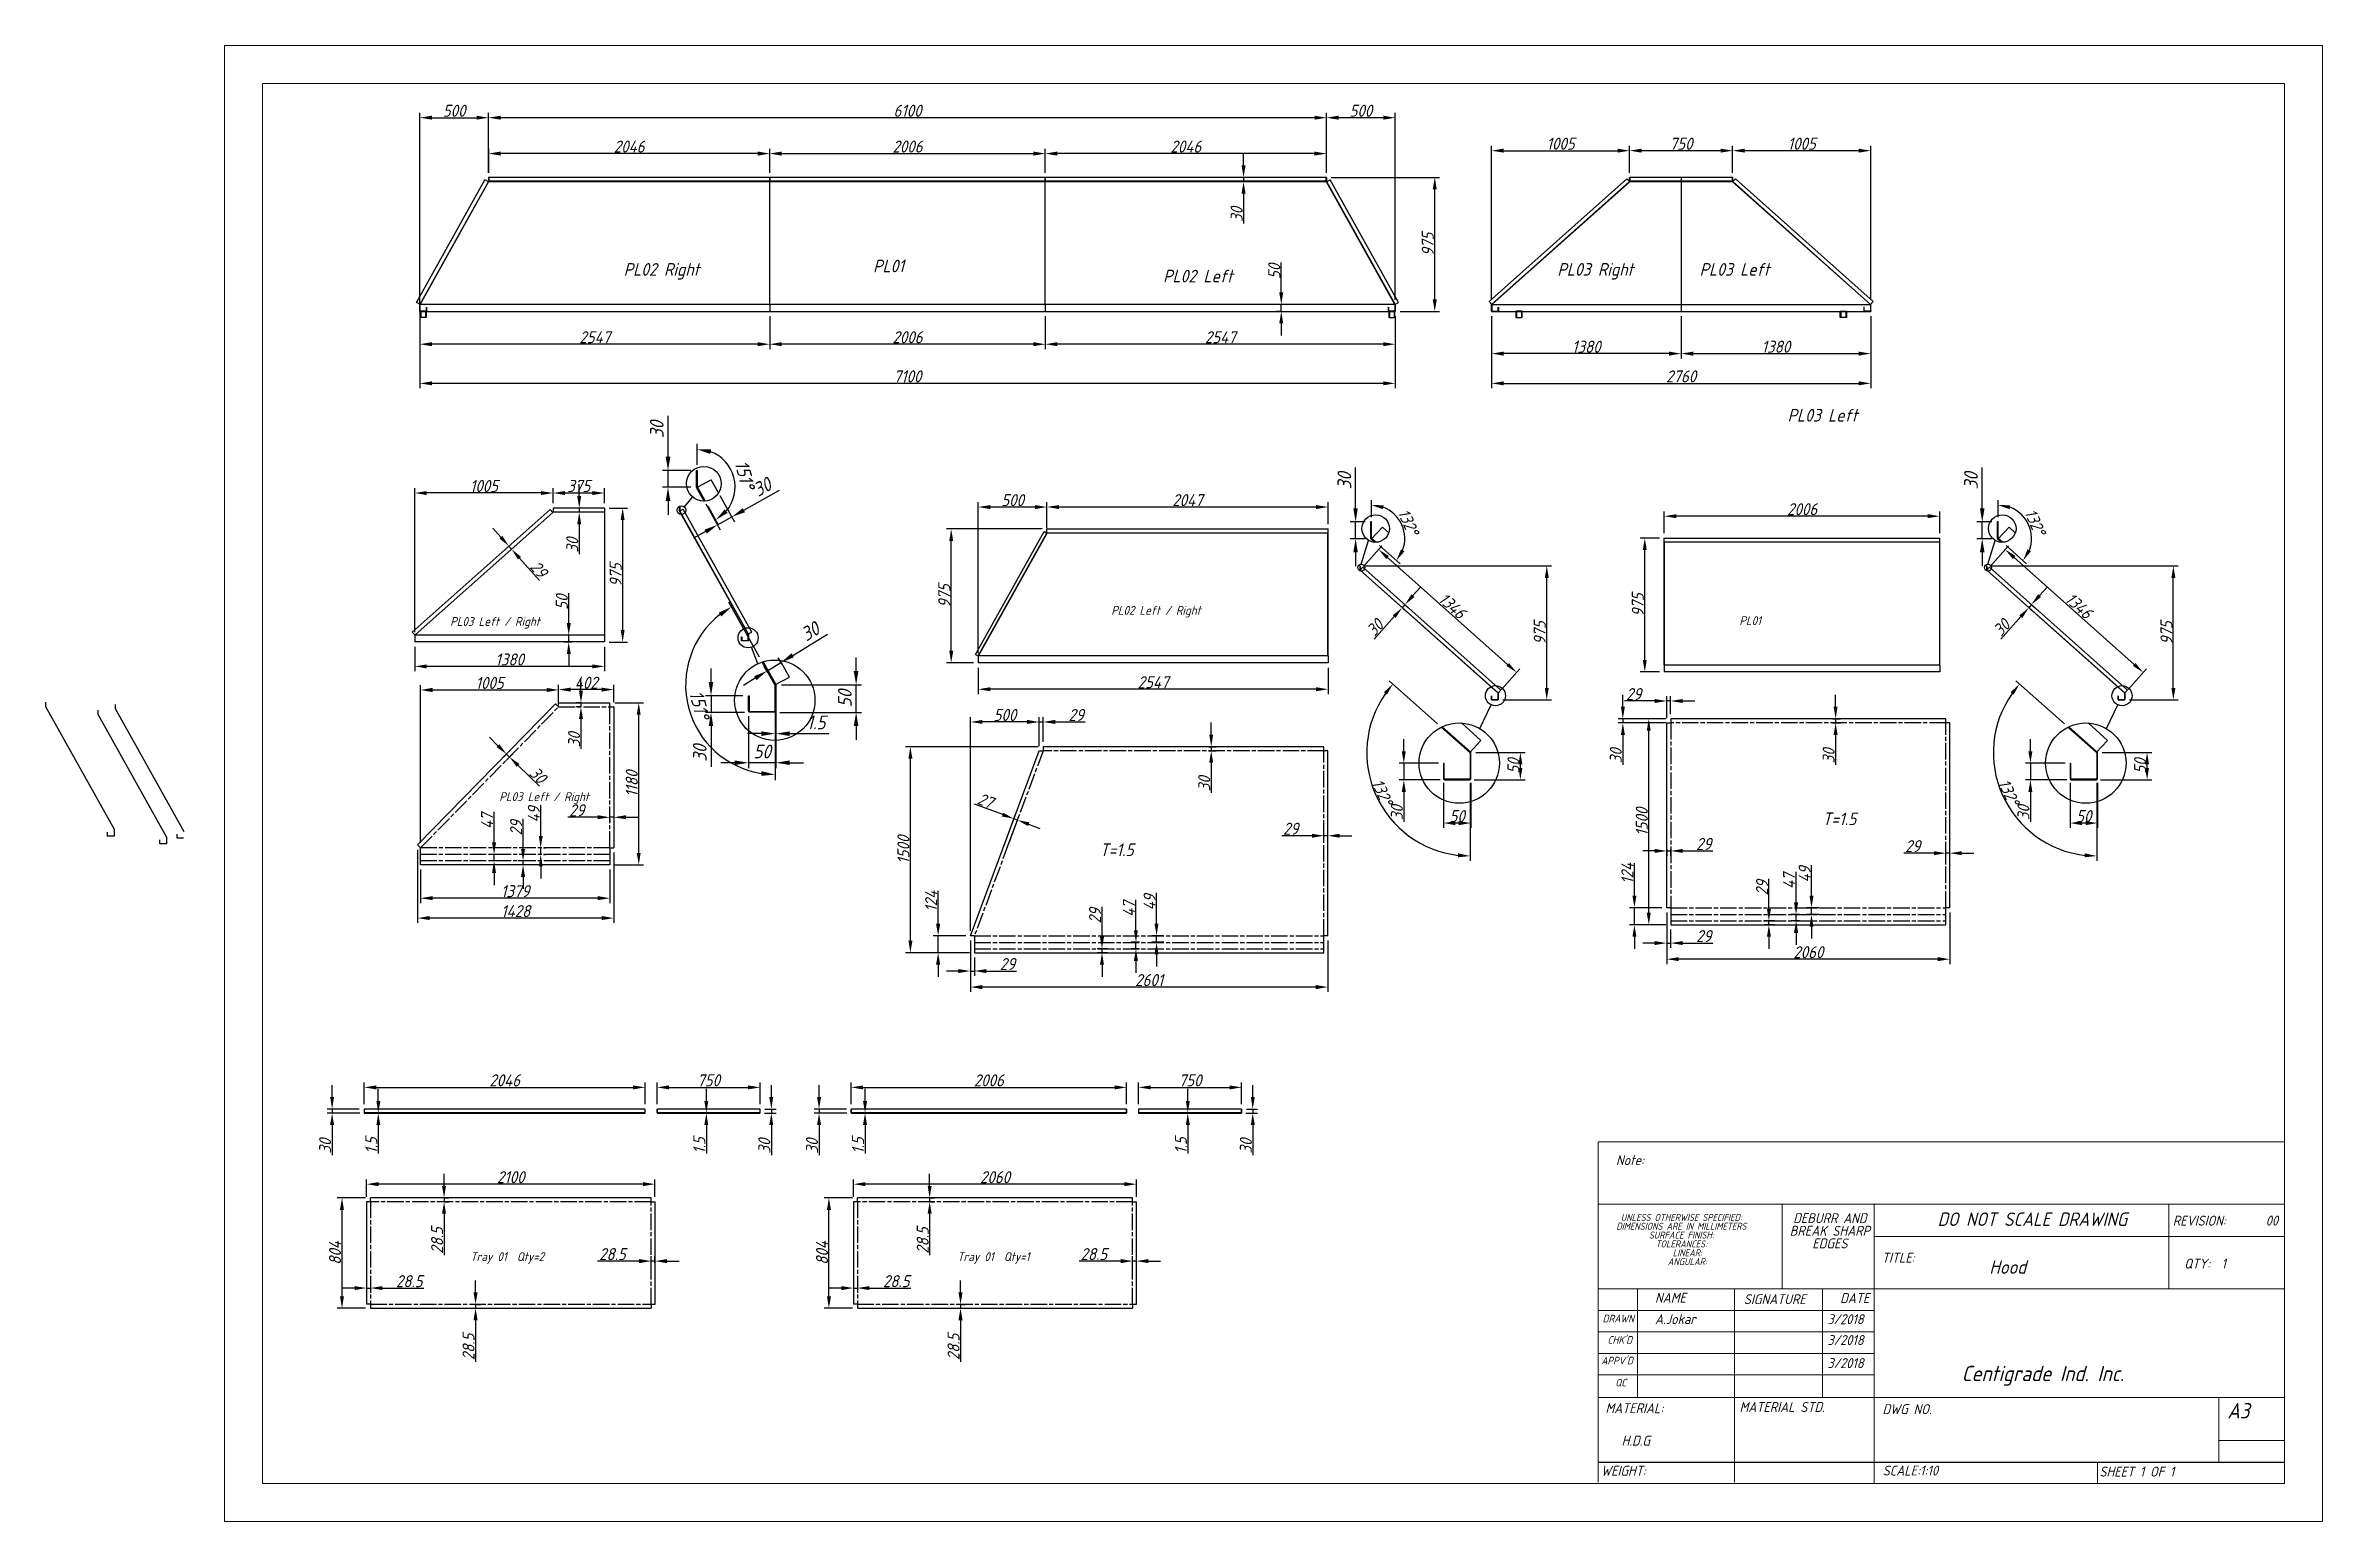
# Model space of a CAD drawing. Header units: millimetres. Extents: x 2225 to 18798, y -6307 to 4438.
import ezdxf

# ---------------------------------------------------------------- set-up
doc = ezdxf.new("R2010")
doc.units = ezdxf.units.MM
doc.header["$LTSCALE"] = 5
doc.linetypes.add('ACAD_ISO08W100', pattern=[36, 24, -3, 6, -3])
doc.linetypes.add('SLD-Solid', pattern=[0])
doc.styles.add('GENISO', font='geniso.shx', dxfattribs={"oblique": 15})
doc.dimstyles.new('Scale', dxfattribs={"dimscale": 35, "dimtxt": 2.5, "dimasz": 2.5, "dimexe": 1, "dimexo": 1, "dimgap": 0.2, "dimtad": 1, "dimdec": 0, "dimzin": 0, "dimtxsty": 'GENISO', "dimcen": 2.5, "dimclrd": 1, "dimclre": 1, "dimclrt": 256, "dimadec": 0, "dimazin": 0, "dimtfac": 1, "dimtdec": 0, "dimtmove": 0, "dimatfit": 3, "dimfxl": 1, "dimtzin": 0, "dimlwd": -1, "dimlwe": -1, "dimarcsym": 0})
doc.dimstyles.new('Scale 1B4', dxfattribs={"dimscale": 40, "dimtxt": 2.5, "dimasz": 2.5, "dimexe": 1, "dimexo": 1, "dimgap": 0.8, "dimtad": 1, "dimdec": 0, "dimlfac": 0.25, "dimzin": 0, "dimtxsty": 'GENISO', "dimcen": 2.5, "dimclrd": 1, "dimclre": 1, "dimclrt": 256, "dimadec": 0, "dimazin": 0, "dimtfac": 1, "dimtdec": 0, "dimtmove": 0, "dimatfit": 3, "dimfxl": 1, "dimtzin": 0, "dimlwd": -1, "dimlwe": -1, "dimarcsym": 0})
doc.dimstyles.new('Scale 4', dxfattribs={"dimscale": 35, "dimtxt": 2.5, "dimasz": 2.5, "dimexe": 1, "dimexo": 1, "dimgap": 0.2, "dimtad": 1, "dimdec": 0, "dimlfac": 0.25, "dimzin": 0, "dimtxsty": 'GENISO', "dimcen": 2.5, "dimclrd": 1, "dimclre": 1, "dimclrt": 256, "dimadec": 0, "dimazin": 0, "dimtfac": 1, "dimtdec": 0, "dimtmove": 0, "dimatfit": 3, "dimfxl": 1, "dimtzin": 0, "dimlwd": -1, "dimlwe": -1, "dimarcsym": 0})

msp = doc.modelspace()

# ---------------------------------------------------------------- texts
at = {"style": 'GENISO', "oblique": 15}
for s, height, p in [('PL02 Right', 91.95, (6433.4, 2761.9)), ('PL01', 91.95, (8248.9, 2786.8)), ('PL03 Right', 91.95, (13229.4, 2761.9)), ('PL03 Left', 91.95, (14264.8, 2761.9)), ('PL02 Left', 91.95, (10359.7, 2713.4)), ('PL03 Left', 91.95, (14905.1, 1700.1)), ('PL02 Left / Right', 64.364, (9982, 293.3)), ('PL03 Left / Right', 64.364, (5170.4, 212.5)), ('PL01', 64.36, (14554.2, 218.5)), ('PL03 Left / Right', 64.364, (5527.8, -1063)), ('T=1.5', 91.95, (15158.7, -1238)), ('T=1.5', 91.95, (9898.5, -1463.2)), ('Tray 01  Qty=2', 64.364, (5317, -4411.7)), ('Tray 01  Qty=1', 64.364, (8861.6, -4411.7))]:
    msp.add_text(s, height=height, dxfattribs=at).set_placement(p)
at = {"attachment_point": 5, "style": 'GENISO'}
for s, insert, char_height in [('Note:', (13758.1, -3677), 72.55), ('DIMENSIONS ARE IN MILLIMETERS', (14132.1, -4158.3), 50.786), ('UNLESS OTHERWISE SPECIFIED:', (14132.1, -4093.9), 50.786), ('DEBURR AND', (15212.7, -4099.4), 72.55), ('DO NOT SCALE DRAWING', (16686.7, -4107), 97.666), ('REVISION:       00', (18091.8, -4117.3), 72.552), ('SURFACE FINISH:', (14132.1, -4222.7), 50.786), ('TOLERANCES:', (14132.1, -4287.1), 50.786), ('BREAK SHARP', (15212.7, -4191.4), 72.552), ('EDGES', (15212.7, -4283.4), 72.55), ('ANGULAR:', (14175.5, -4415.8), 50.79), ('LINEAR:', (14175.5, -4351.4), 50.79), ('TITLE:', (15710.6, -4387.3), 72.55), ('Hood', (16507.7, -4455.3), 97.67), ('QTY:  1', (17943.8, -4430.1), 72.55), ('DRAWN', (13672.8, -4830.6), 55.81), ('A.Jokar', (14087.9, -4834.4), 72.55), ('NAME', (14052.3, -4679.1), 72.55), ('SIGNATURE', (14811.9, -4689.5), 72.55), ('3/2018', (15326.6, -4835), 72.55), ('DATE', (15393.8, -4681.4), 72.55), ("CHK'D", (13683.7, -4986), 55.81), ('3/2018', (15326.6, -4986.9), 72.55), ("APPV'D", (13663.9, -5136.7), 55.81), ('3/2018', (15326.6, -5154.6), 72.55), ('QC', (13690.5, -5296.8), 55.81), ('Centigrade Ind. Inc.', (16763, -5247), 111.619), ('MATERIAL:', (13789.9, -5482.9), 72.55), ('MATERIAL STD.', (14865.4, -5474.6), 72.552), ('DWG NO.', (15774.5, -5489.8), 72.55), ('A3', (18186.6, -5501.4), 111.62), ('H.D.G', (13800.1, -5719.1), 72.55), ('WEIGHT:', (13710.1, -5938.5), 72.55), ('SCALE:1:10', (15798.6, -5936.8), 72.55), ('SHEET 1 OF 1', (17447.3, -5944.5), 72.552)]:
    msp.add_mtext(s, dxfattribs=dict(at, insert=insert, char_height=char_height))

# ---------------------------------------------------------------- blocks, each defined once
blk = doc.blocks.new('dfsdfdcxvcx')
at = {"color": 3}
for p, q in [((415, 4252), (415, 4207)), ((450, 4252), (450, 4207))]:
    blk.add_line(p, q, dxfattribs=at)
blk.add_lwpolyline([(455, 4252), (410, 4252), (410, 4207), (455, 4207)], close=True, dxfattribs=at)
blk = doc.blocks.new('*D57')
at = {"color": 1, "transparency": 16777216}
for p, q in [((4949, 2467), (4949, 1943)), ((12049, 2467), (12049, 1943)), ((11962, 1978), (5037, 1978))]:
    blk.add_line(p, q, dxfattribs=at)
for points in [[(5037, 1993), (5037, 1964), (4949, 1978)], [(11962, 1993), (11962, 1964), (12049, 1978)]]:
    blk.add_solid(points, dxfattribs=at)
at = {"layer": 'Defpoints', "color": 0, "transparency": 16777216}
for p in [(4949, 2502), (12049, 2502), (4949, 1978)]:
    blk.add_point(p, dxfattribs=at)
at = {"transparency": 16777216, "insert": (8499, 2029), "char_height": 87.5, "attachment_point": 5, "style": 'GENISO'}
blk.add_mtext('7100', dxfattribs=at)
blk = doc.blocks.new('*D58')
at = {"color": 1, "transparency": 16777216}
for p, q in [((5449, 3512), (5449, 3947)), ((11462, 3912), (5537, 3912)), ((11549, 3512), (11549, 3947))]:
    blk.add_line(p, q, dxfattribs=at)
for points in [[(5537, 3927), (5537, 3898), (5449, 3912)], [(11462, 3927), (11462, 3898), (11549, 3912)]]:
    blk.add_solid(points, dxfattribs=at)
at = {"layer": 'Defpoints', "color": 0, "transparency": 16777216}
for p in [(5449, 3912), (5449, 3477), (11549, 3477)]:
    blk.add_point(p, dxfattribs=at)
at = {"transparency": 16777216, "insert": (8499, 3963), "char_height": 87.5, "attachment_point": 5, "style": 'GENISO'}
blk.add_mtext('6100', dxfattribs=at)
blk = doc.blocks.new('*D59')
at = {"color": 1, "transparency": 16777216}
for p, q in [((11549, 3512), (11549, 3947)), ((11962, 3912), (11637, 3912)), ((12049, 2587), (12049, 3947))]:
    blk.add_line(p, q, dxfattribs=at)
for points in [[(11637, 3927), (11637, 3898), (11549, 3912)], [(11962, 3927), (11962, 3898), (12049, 3912)]]:
    blk.add_solid(points, dxfattribs=at)
at = {"layer": 'Defpoints', "color": 0, "transparency": 16777216}
for p in [(11549, 3912), (11549, 3477), (12049, 2552)]:
    blk.add_point(p, dxfattribs=at)
at = {"transparency": 16777216, "insert": (11799, 3963), "char_height": 87.5, "attachment_point": 5, "style": 'GENISO'}
blk.add_mtext('500', dxfattribs=at)
blk = doc.blocks.new('*D60')
at = {"color": 1, "transparency": 16777216}
for p, q in [((4949, 2537), (4949, 3947)), ((5037, 3912), (5362, 3912)), ((5449, 3512), (5449, 3947))]:
    blk.add_line(p, q, dxfattribs=at)
for points in [[(5037, 3927), (5037, 3898), (4949, 3912)], [(5362, 3927), (5362, 3898), (5449, 3912)]]:
    blk.add_solid(points, dxfattribs=at)
at = {"layer": 'Defpoints', "color": 0, "transparency": 16777216}
for p in [(5449, 3912), (5449, 3477), (4949, 2502)]:
    blk.add_point(p, dxfattribs=at)
at = {"transparency": 16777216, "insert": (5199, 3963), "char_height": 87.5, "attachment_point": 5, "style": 'GENISO'}
blk.add_mtext('500', dxfattribs=at)
blk = doc.blocks.new('*D61')
at = {"color": 1, "transparency": 16777216}
for p, q in [((12750, 2467), (12750, 1943)), ((15510, 2467), (15510, 1943)), ((12838, 1978), (15423, 1978))]:
    blk.add_line(p, q, dxfattribs=at)
for points in [[(12838, 1993), (12838, 1964), (12750, 1978)], [(15423, 1993), (15423, 1964), (15510, 1978)]]:
    blk.add_solid(points, dxfattribs=at)
at = {"layer": 'Defpoints', "color": 0, "transparency": 16777216}
for p in [(12750, 2502), (15510, 2502), (15510, 1978)]:
    blk.add_point(p, dxfattribs=at)
at = {"transparency": 16777216, "insert": (14130, 2029), "char_height": 87.5, "attachment_point": 5, "style": 'GENISO'}
blk.add_mtext('2760', dxfattribs=at)
blk = doc.blocks.new('*D62')
at = {"color": 1, "transparency": 16777216}
for p, q in [((13755, 3512), (13755, 3707)), ((14418, 3672), (13843, 3672)), ((14505, 3512), (14505, 3707))]:
    blk.add_line(p, q, dxfattribs=at)
for points in [[(13843, 3687), (13843, 3658), (13755, 3672)], [(14418, 3687), (14418, 3658), (14505, 3672)]]:
    blk.add_solid(points, dxfattribs=at)
at = {"layer": 'Defpoints', "color": 0, "transparency": 16777216}
for p in [(13755, 3672), (13755, 3477), (14505, 3477)]:
    blk.add_point(p, dxfattribs=at)
at = {"transparency": 16777216, "insert": (14130, 3723), "char_height": 87.5, "attachment_point": 5, "style": 'GENISO'}
blk.add_mtext('750', dxfattribs=at)
blk = doc.blocks.new('*D63')
at = {"color": 1, "transparency": 16777216}
for p, q in [((14505, 3512), (14505, 3707)), ((15423, 3672), (14593, 3672)), ((15510, 2586), (15510, 3707))]:
    blk.add_line(p, q, dxfattribs=at)
for points in [[(14593, 3687), (14593, 3658), (14505, 3672)], [(15423, 3687), (15423, 3658), (15510, 3672)]]:
    blk.add_solid(points, dxfattribs=at)
at = {"layer": 'Defpoints', "color": 0, "transparency": 16777216}
for p in [(14505, 3672), (14505, 3477), (15510, 2551)]:
    blk.add_point(p, dxfattribs=at)
at = {"transparency": 16777216, "insert": (15008, 3723), "char_height": 87.5, "attachment_point": 5, "style": 'GENISO'}
blk.add_mtext('1005', dxfattribs=at)
blk = doc.blocks.new('*D64')
at = {"color": 1, "transparency": 16777216}
for p, q in [((12750, 2586), (12750, 3707)), ((12838, 3672), (13668, 3672)), ((13755, 3512), (13755, 3707))]:
    blk.add_line(p, q, dxfattribs=at)
for points in [[(12838, 3687), (12838, 3658), (12750, 3672)], [(13668, 3687), (13668, 3658), (13755, 3672)]]:
    blk.add_solid(points, dxfattribs=at)
at = {"layer": 'Defpoints', "color": 0, "transparency": 16777216}
for p in [(13755, 3672), (13755, 3477), (12750, 2551)]:
    blk.add_point(p, dxfattribs=at)
at = {"transparency": 16777216, "insert": (13253, 3723), "char_height": 87.5, "attachment_point": 5, "style": 'GENISO'}
blk.add_mtext('1005', dxfattribs=at)
blk = doc.blocks.new('*D65')
at = {"color": 1, "transparency": 16777216}
for p, q in [((14130, 2467), (14130, 2160)), ((15510, 2467), (15510, 2160)), ((14218, 2195), (15423, 2195))]:
    blk.add_line(p, q, dxfattribs=at)
for points in [[(14218, 2209), (14218, 2180), (14130, 2195)], [(15423, 2209), (15423, 2180), (15510, 2195)]]:
    blk.add_solid(points, dxfattribs=at)
at = {"layer": 'Defpoints', "color": 0, "transparency": 16777216}
for p in [(14130, 2502), (15510, 2502), (15510, 2195)]:
    blk.add_point(p, dxfattribs=at)
at = {"transparency": 16777216, "insert": (14820, 2245), "char_height": 87.5, "attachment_point": 5, "style": 'GENISO'}
blk.add_mtext('1380', dxfattribs=at)
blk = doc.blocks.new('*D66')
at = {"color": 1, "transparency": 16777216}
for p, q in [((12750, 2467), (12750, 2160)), ((14130, 2467), (14130, 2160)), ((14043, 2195), (12838, 2195))]:
    blk.add_line(p, q, dxfattribs=at)
for points in [[(12838, 2209), (12838, 2180), (12750, 2195)], [(14043, 2209), (14043, 2180), (14130, 2195)]]:
    blk.add_solid(points, dxfattribs=at)
at = {"layer": 'Defpoints', "color": 0, "transparency": 16777216}
for p in [(12750, 2502), (14130, 2502), (12750, 2195)]:
    blk.add_point(p, dxfattribs=at)
at = {"transparency": 16777216, "insert": (13440, 2245), "char_height": 87.5, "attachment_point": 5, "style": 'GENISO'}
blk.add_mtext('1380', dxfattribs=at)
blk = doc.blocks.new('*D67')
at = {"color": 1, "transparency": 16777216}
for p, q in [((9502, 2467), (9502, 2228)), ((12049, 2467), (12049, 2228)), ((11962, 2263), (9590, 2263))]:
    blk.add_line(p, q, dxfattribs=at)
for points in [[(9590, 2278), (9590, 2249), (9502, 2263)], [(11962, 2278), (11962, 2249), (12049, 2263)]]:
    blk.add_solid(points, dxfattribs=at)
at = {"layer": 'Defpoints', "color": 0, "transparency": 16777216}
for p in [(9502, 2502), (12049, 2502), (9502, 2263)]:
    blk.add_point(p, dxfattribs=at)
at = {"transparency": 16777216, "insert": (10776, 2314), "char_height": 87.5, "attachment_point": 5, "style": 'GENISO'}
blk.add_mtext('2547', dxfattribs=at)
blk = doc.blocks.new('*D68')
at = {"color": 1, "transparency": 16777216}
for p, q in [((7496, 2467), (7496, 2228)), ((9502, 2467), (9502, 2228)), ((9415, 2263), (7584, 2263))]:
    blk.add_line(p, q, dxfattribs=at)
for points in [[(7584, 2278), (7584, 2249), (7496, 2263)], [(9415, 2278), (9415, 2249), (9502, 2263)]]:
    blk.add_solid(points, dxfattribs=at)
at = {"layer": 'Defpoints', "color": 0, "transparency": 16777216}
for p in [(7496, 2502), (9502, 2502), (7496, 2263)]:
    blk.add_point(p, dxfattribs=at)
at = {"transparency": 16777216, "insert": (8499, 2314), "char_height": 87.5, "attachment_point": 5, "style": 'GENISO'}
blk.add_mtext('2006', dxfattribs=at)
blk = doc.blocks.new('*D69')
at = {"color": 1, "transparency": 16777216}
for p, q in [((4949, 2469), (4949, 2228)), ((7496, 2467), (7496, 2228)), ((7409, 2263), (5037, 2263))]:
    blk.add_line(p, q, dxfattribs=at)
for points in [[(5037, 2278), (5037, 2249), (4949, 2263)], [(7409, 2278), (7409, 2249), (7496, 2263)]]:
    blk.add_solid(points, dxfattribs=at)
at = {"layer": 'Defpoints', "color": 0, "transparency": 16777216}
for p in [(4949, 2504), (7496, 2502), (4949, 2263)]:
    blk.add_point(p, dxfattribs=at)
at = {"transparency": 16777216, "insert": (6223, 2314), "char_height": 87.5, "attachment_point": 5, "style": 'GENISO'}
blk.add_mtext('2547', dxfattribs=at)
blk = doc.blocks.new('*D70')
at = {"color": 1, "transparency": 16777216}
for p, q in [((11584, 3477), (12372, 3477)), ((12337, 2590), (12337, 3390)), ((12084, 2502), (12372, 2502))]:
    blk.add_line(p, q, dxfattribs=at)
for points in [[(12322, 3390), (12352, 3390), (12337, 3477)], [(12322, 2590), (12352, 2590), (12337, 2502)]]:
    blk.add_solid(points, dxfattribs=at)
at = {"layer": 'Defpoints', "color": 0, "transparency": 16777216}
for p in [(11549, 3477), (12337, 3477), (12049, 2502)]:
    blk.add_point(p, dxfattribs=at)
at = {"transparency": 16777216, "insert": (12286, 2990), "char_height": 87.5, "attachment_point": 5, "rotation": 90, "style": 'GENISO'}
blk.add_mtext('975', dxfattribs=at)
blk = doc.blocks.new('*D71')
at = {"color": 1, "transparency": 16777216}
for p, q in [((10945, 3565), (10945, 3652)), ((10986, 3477), (10910, 3477)), ((10986, 3447), (10910, 3447)), ((10945, 3477), (10945, 3447)), ((10945, 3360), (10945, 3142))]:
    blk.add_line(p, q, dxfattribs=at)
for points in [[(10931, 3565), (10960, 3565), (10945, 3477)], [(10931, 3360), (10960, 3360), (10945, 3447)]]:
    blk.add_solid(points, dxfattribs=at)
at = {"layer": 'Defpoints', "color": 0, "transparency": 16777216}
for p in [(10945, 3447), (11021, 3477), (11021, 3447)]:
    blk.add_point(p, dxfattribs=at)
at = {"transparency": 16777216, "insert": (10895, 3207), "char_height": 87.5, "attachment_point": 5, "rotation": 90, "style": 'GENISO'}
blk.add_mtext('30', dxfattribs=at)
blk = doc.blocks.new('*D72')
at = {"color": 1, "transparency": 16777216}
for p, q in [((11220, 2640), (11220, 2858)), ((11213, 2552), (11185, 2552)), ((11213, 2502), (11185, 2502)), ((11220, 2502), (11220, 2552)), ((11220, 2415), (11220, 2327))]:
    blk.add_line(p, q, dxfattribs=at)
for points in [[(11205, 2640), (11234, 2640), (11220, 2552)], [(11205, 2415), (11234, 2415), (11220, 2502)]]:
    blk.add_solid(points, dxfattribs=at)
at = {"layer": 'Defpoints', "color": 0, "transparency": 16777216}
for p in [(11220, 2552), (11248, 2552), (11248, 2502)]:
    blk.add_point(p, dxfattribs=at)
at = {"transparency": 16777216, "insert": (11169, 2793), "char_height": 87.5, "attachment_point": 5, "rotation": 90, "style": 'GENISO'}
blk.add_mtext('50', dxfattribs=at)
blk = doc.blocks.new('*D73')
at = {"color": 1, "transparency": 16777216}
for p, q in [((13973, 852), (13831, 852)), ((13866, -35), (13866, 765)), ((13973, -123), (13831, -123))]:
    blk.add_line(p, q, dxfattribs=at)
for points in [[(13851, 765), (13880, 765), (13866, 852)], [(13851, -35), (13880, -35), (13866, -123)]]:
    blk.add_solid(points, dxfattribs=at)
at = {"layer": 'Defpoints', "color": 0, "transparency": 16777216}
for p in [(13866, 852), (14008, 852), (14008, -123)]:
    blk.add_point(p, dxfattribs=at)
at = {"transparency": 16777216, "insert": (13815, 365), "char_height": 87.5, "attachment_point": 5, "rotation": 90, "style": 'GENISO'}
blk.add_mtext('975', dxfattribs=at)
blk = doc.blocks.new('*D74')
at = {"color": 1, "transparency": 16777216}
for p, q in [((14008, 887), (14008, 1046)), ((15926, 1011), (14095, 1011)), ((16014, 887), (16014, 1046))]:
    blk.add_line(p, q, dxfattribs=at)
for points in [[(14095, 1026), (14095, 997), (14008, 1011)], [(15926, 1026), (15926, 997), (16014, 1011)]]:
    blk.add_solid(points, dxfattribs=at)
at = {"layer": 'Defpoints', "color": 0, "transparency": 16777216}
for p in [(14008, 1011), (14008, 852), (16014, 852)]:
    blk.add_point(p, dxfattribs=at)
at = {"transparency": 16777216, "insert": (15011, 1062), "char_height": 87.5, "attachment_point": 5, "style": 'GENISO'}
blk.add_mtext('2006', dxfattribs=at)
blk = doc.blocks.new('*D75')
at = {"color": 1, "transparency": 16777216}
for p, q in [((16961, -931), (16961, -1258)), ((17161, -931), (17161, -1258)), ((17074, -1223), (17049, -1223))]:
    blk.add_line(p, q, dxfattribs=at)
for points in [[(17049, -1209), (17049, -1238), (16961, -1223)], [(17074, -1209), (17074, -1238), (17161, -1223)]]:
    blk.add_solid(points, dxfattribs=at)
at = {"layer": 'Defpoints', "color": 0, "transparency": 16777216}
for p in [(16961, -896), (17161, -896), (16961, -1223)]:
    blk.add_point(p, dxfattribs=at)
at = {"transparency": 16777216, "insert": (17061, -1172), "char_height": 87.5, "attachment_point": 5, "style": 'GENISO'}
blk.add_mtext('50', dxfattribs=at)
blk = doc.blocks.new('*D76')
at = {"color": 1, "transparency": 16777216}
for p, q in [((16673, -701), (16673, -613)), ((16926, -788), (16638, -788)), ((16673, -788), (16673, -908)), ((16938, -908), (16638, -908)), ((16673, -996), (16673, -1213))]:
    blk.add_line(p, q, dxfattribs=at)
for points in [[(16658, -701), (16687, -701), (16673, -788)], [(16658, -996), (16687, -996), (16673, -908)]]:
    blk.add_solid(points, dxfattribs=at)
at = {"layer": 'Defpoints', "color": 0, "transparency": 16777216}
for p in [(16961, -788), (16673, -908), (16973, -908)]:
    blk.add_point(p, dxfattribs=at)
at = {"transparency": 16777216, "insert": (16622, -1148), "char_height": 87.5, "attachment_point": 5, "rotation": 90, "style": 'GENISO'}
blk.add_mtext('30', dxfattribs=at)
blk = doc.blocks.new('*D77')
at = {"color": 1, "transparency": 16777216}
for p, q in [((17196, -709), (17557, -709)), ((17522, -821), (17522, -796)), ((17184, -908), (17557, -908))]:
    blk.add_line(p, q, dxfattribs=at)
for points in [[(17507, -796), (17536, -796), (17522, -709)], [(17507, -821), (17536, -821), (17522, -908)]]:
    blk.add_solid(points, dxfattribs=at)
at = {"layer": 'Defpoints', "color": 0, "transparency": 16777216}
for p in [(17161, -709), (17522, -709), (17149, -908)]:
    blk.add_point(p, dxfattribs=at)
at = {"transparency": 16777216, "insert": (17471, -808), "char_height": 87.5, "attachment_point": 5, "rotation": 90, "style": 'GENISO'}
blk.add_mtext('50', dxfattribs=at)
blk = doc.blocks.new('*D78')
at = {"color": 1, "transparency": 16777216}
for p, q in [((16920, -501), (16567, -187)), ((17155, -931), (17155, -1498))]:
    blk.add_line(p, q, dxfattribs=at)
blk.add_arc((17155, -711), 752, 144.9867, 263.3289, dxfattribs=at)
for points in [[(16528, -270), (16551, -288), (16593, -211)], [(17069, -1443), (17067, -1472), (17155, -1463)]]:
    blk.add_solid(points, dxfattribs=at)
at = {"layer": 'Defpoints', "color": 0, "transparency": 16777216}
for p in [(16946, -524), (16404, -740), (17153, -709), (17155, -713), (17155, -896)]:
    blk.add_point(p, dxfattribs=at)
at = {"transparency": 16777216, "insert": (16515, -998), "char_height": 87.5, "attachment_point": 5, "rotation": 294.1578, "style": 'GENISO'}
blk.add_mtext('132°', dxfattribs=at)
blk = doc.blocks.new('*D79')
at = {"color": 1, "transparency": 16777216}
for p, q in [((16379, 645), (16513, 795)), ((17429, -68), (16555, 710)), ((17384, -250), (17517, -101))]:
    blk.add_line(p, q, dxfattribs=at)
for points in [[(16564, 721), (16545, 699), (16489, 769)], [(17438, -58), (17419, -79), (17494, -127)]]:
    blk.add_solid(points, dxfattribs=at)
at = {"layer": 'Defpoints', "color": 0, "transparency": 16777216}
for p in [(16489, 769), (16356, 619), (17361, -276)]:
    blk.add_point(p, dxfattribs=at)
at = {"transparency": 16777216, "insert": (17025, 359), "char_height": 87.5, "attachment_point": 5, "rotation": 318.2979, "style": 'GENISO'}
blk.add_mtext('1346', dxfattribs=at)
blk = doc.blocks.new('*D80')
at = {"color": 1, "transparency": 16777216}
for p, q in [((16391, 649), (17748, 649)), ((17713, -239), (17713, 561)), ((17393, -326), (17748, -326))]:
    blk.add_line(p, q, dxfattribs=at)
for points in [[(17699, 561), (17728, 561), (17713, 649)], [(17699, -239), (17728, -239), (17713, -326)]]:
    blk.add_solid(points, dxfattribs=at)
at = {"layer": 'Defpoints', "color": 0, "transparency": 16777216}
for p in [(16356, 649), (17713, 649), (17358, -326)]:
    blk.add_point(p, dxfattribs=at)
at = {"transparency": 16777216, "insert": (17663, 161), "char_height": 87.5, "attachment_point": 5, "rotation": 90, "style": 'GENISO'}
blk.add_mtext('975', dxfattribs=at)
blk = doc.blocks.new('*D81')
at = {"color": 1, "transparency": 16777216}
for p, q in [((16438, 1004), (16438, 1127)), ((16495, 798), (16645, 664))]:
    blk.add_line(p, q, dxfattribs=at)
blk.add_arc((16438, 849), 243, 339.0629, 69.2527, dxfattribs=at)
for points in [[(16521, 1062), (16526, 1091), (16438, 1092)], [(16677, 755), (16652, 770), (16619, 688)]]:
    blk.add_solid(points, dxfattribs=at)
at = {"layer": 'Defpoints', "color": 0, "transparency": 16777216}
for p in [(16438, 969), (16438, 852), (16439, 848), (16680, 859), (16469, 821)]:
    blk.add_point(p, dxfattribs=at)
at = {"transparency": 16777216, "insert": (16706, 969), "char_height": 87.5, "attachment_point": 5, "rotation": 294.1578, "style": 'GENISO'}
blk.add_mtext('132°', dxfattribs=at)
blk = doc.blocks.new('*D82')
at = {"color": 1, "transparency": 16777216}
for p, q in [((16322, 1069), (16322, 1366)), ((16392, 969), (16282, 969)), ((16392, 847), (16282, 847)), ((16322, 847), (16322, 969)), ((16322, 747), (16322, 647))]:
    blk.add_line(p, q, dxfattribs=at)
for points in [[(16305, 1069), (16339, 1069), (16322, 969)], [(16305, 747), (16339, 747), (16322, 847)]]:
    blk.add_solid(points, dxfattribs=at)
at = {"layer": 'Defpoints', "color": 0, "transparency": 16777216}
for p in [(16322, 969), (16432, 969), (16432, 847)]:
    blk.add_point(p, dxfattribs=at)
at = {"transparency": 16777216, "insert": (16240, 1268), "char_height": 100, "attachment_point": 5, "rotation": 90, "style": 'GENISO'}
blk.add_mtext('30', dxfattribs=at)
blk = doc.blocks.new('*D83')
at = {"color": 1, "transparency": 16777216}
for p, q in [((16739, 433), (16797, 498)), ((16681, 368), (16661, 345)), ((16668, 339), (16687, 322)), ((16688, 361), (16707, 344)), ((16603, 280), (16458, 117))]:
    blk.add_line(p, q, dxfattribs=at)
for points in [[(16592, 289), (16614, 270), (16661, 345)], [(16728, 443), (16750, 423), (16681, 368)]]:
    blk.add_solid(points, dxfattribs=at)
at = {"layer": 'Defpoints', "color": 0, "transparency": 16777216}
for p in [(16642, 362), (16661, 345), (16662, 385)]:
    blk.add_point(p, dxfattribs=at)
at = {"transparency": 16777216, "insert": (16463, 200), "char_height": 87.5, "attachment_point": 5, "rotation": 48.3157, "style": 'GENISO'}
blk.add_mtext('30', dxfattribs=at)
blk = doc.blocks.new('*D84')
at = {"color": 1, "transparency": 16777216}
for p, q in [((14026, -1875), (14026, -2249)), ((16086, -1875), (16086, -2249)), ((15998, -2214), (14113, -2214))]:
    blk.add_line(p, q, dxfattribs=at)
for points in [[(14113, -2199), (14113, -2228), (14026, -2214)], [(15998, -2199), (15998, -2228), (16086, -2214)]]:
    blk.add_solid(points, dxfattribs=at)
at = {"layer": 'Defpoints', "color": 0, "transparency": 16777216}
for p in [(14026, -1840), (16086, -1840), (14026, -2214)]:
    blk.add_point(p, dxfattribs=at)
at = {"transparency": 16777216, "insert": (15056, -2163), "char_height": 87.5, "attachment_point": 5, "style": 'GENISO'}
blk.add_mtext('2060', dxfattribs=at)
blk = doc.blocks.new('*D85')
at = {"color": 1, "transparency": 16777216}
for p, q in [((14019, -464), (13860, -464)), ((13895, -1876), (13895, -551)), ((14019, -1964), (13860, -1964))]:
    blk.add_line(p, q, dxfattribs=at)
for points in [[(13880, -551), (13909, -551), (13895, -464)], [(13880, -1876), (13909, -1876), (13895, -1964)]]:
    blk.add_solid(points, dxfattribs=at)
at = {"layer": 'Defpoints', "color": 0, "transparency": 16777216}
for p in [(13895, -464), (14054, -464), (14054, -1964)]:
    blk.add_point(p, dxfattribs=at)
at = {"transparency": 16777216, "insert": (13844, -1214), "char_height": 87.5, "attachment_point": 5, "rotation": 90, "style": 'GENISO'}
blk.add_mtext('1500', dxfattribs=at)
blk = doc.blocks.new('*D86')
at = {"color": 1, "transparency": 16777216}
for p, q in [((14769, -1848), (14769, -1629)), ((14810, -1935), (14734, -1935)), ((14810, -1964), (14734, -1964)), ((14769, -1964), (14769, -1935)), ((14769, -2051), (14769, -2139))]:
    blk.add_line(p, q, dxfattribs=at)
for points in [[(14755, -1848), (14784, -1848), (14769, -1935)], [(14755, -2051), (14784, -2051), (14769, -1964)]]:
    blk.add_solid(points, dxfattribs=at)
at = {"layer": 'Defpoints', "color": 0, "transparency": 16777216}
for p in [(14769, -1935), (14845, -1935), (14845, -1964)]:
    blk.add_point(p, dxfattribs=at)
at = {"transparency": 16777216, "insert": (14719, -1694), "char_height": 87.5, "attachment_point": 5, "rotation": 90, "style": 'GENISO'}
blk.add_mtext('29', dxfattribs=at)
blk = doc.blocks.new('*D87')
at = {"color": 1, "transparency": 16777216}
for p, q in [((14967, -1801), (14967, -1578)), ((14992, -1888), (14932, -1888)), ((14992, -1935), (14932, -1935)), ((14967, -1935), (14967, -1888)), ((14967, -2023), (14967, -2110))]:
    blk.add_line(p, q, dxfattribs=at)
for points in [[(14952, -1801), (14982, -1801), (14967, -1888)], [(14952, -2023), (14982, -2023), (14967, -1935)]]:
    blk.add_solid(points, dxfattribs=at)
at = {"layer": 'Defpoints', "color": 0, "transparency": 16777216}
for p in [(14967, -1888), (15027, -1888), (15027, -1935)]:
    blk.add_point(p, dxfattribs=at)
at = {"transparency": 16777216, "insert": (14916, -1645), "char_height": 87.5, "attachment_point": 5, "rotation": 90, "style": 'GENISO'}
blk.add_mtext('47', dxfattribs=at)
blk = doc.blocks.new('*D88')
at = {"color": 1, "transparency": 16777216}
for p, q in [((15079, -1752), (15079, -1529)), ((15133, -1840), (15044, -1840)), ((15133, -1888), (15044, -1888)), ((15079, -1888), (15079, -1840)), ((15079, -1976), (15079, -2063))]:
    blk.add_line(p, q, dxfattribs=at)
for points in [[(15065, -1752), (15094, -1752), (15079, -1840)], [(15065, -1976), (15094, -1976), (15079, -1888)]]:
    blk.add_solid(points, dxfattribs=at)
at = {"layer": 'Defpoints', "color": 0, "transparency": 16777216}
for p in [(15079, -1840), (15168, -1840), (15168, -1888)]:
    blk.add_point(p, dxfattribs=at)
at = {"transparency": 16777216, "insert": (15029, -1597), "char_height": 87.5, "attachment_point": 5, "rotation": 90, "style": 'GENISO'}
blk.add_mtext('49', dxfattribs=at)
blk = doc.blocks.new('*D89')
at = {"color": 1, "transparency": 16777216}
for p, q in [((15255, -376), (15255, -289)), ((15234, -464), (15290, -464)), ((15234, -494), (15290, -494)), ((15255, -464), (15255, -494)), ((15255, -581), (15255, -799))]:
    blk.add_line(p, q, dxfattribs=at)
for points in [[(15240, -376), (15269, -376), (15255, -464)], [(15240, -581), (15269, -581), (15255, -494)]]:
    blk.add_solid(points, dxfattribs=at)
at = {"layer": 'Defpoints', "color": 0, "transparency": 16777216}
for p in [(15199, -464), (15199, -494), (15255, -494)]:
    blk.add_point(p, dxfattribs=at)
at = {"transparency": 16777216, "insert": (15204, -734), "char_height": 87.5, "attachment_point": 5, "rotation": 90, "style": 'GENISO'}
blk.add_mtext('30', dxfattribs=at)
blk = doc.blocks.new('*D90')
at = {"color": 1, "transparency": 16777216}
for p, q in [((15970, -1442), (15751, -1442)), ((16057, -1510), (16057, -1407)), ((16086, -1442), (16057, -1442)), ((16086, -1510), (16086, -1407)), ((16173, -1442), (16261, -1442))]:
    blk.add_line(p, q, dxfattribs=at)
for points in [[(15970, -1428), (15970, -1457), (16057, -1442)], [(16173, -1428), (16173, -1457), (16086, -1442)]]:
    blk.add_solid(points, dxfattribs=at)
at = {"layer": 'Defpoints', "color": 0, "transparency": 16777216}
for p in [(16057, -1442), (16057, -1545), (16086, -1545)]:
    blk.add_point(p, dxfattribs=at)
at = {"transparency": 16777216, "insert": (15816, -1391), "char_height": 87.5, "attachment_point": 5, "style": 'GENISO'}
blk.add_mtext('29', dxfattribs=at)
blk = doc.blocks.new('*D91')
at = {"color": 1, "transparency": 16777216}
for p, q in [((13938, -1426), (13851, -1426)), ((14026, -1414), (14026, -1461)), ((14026, -1426), (14054, -1426)), ((14054, -1414), (14054, -1461)), ((14142, -1426), (14361, -1426))]:
    blk.add_line(p, q, dxfattribs=at)
for points in [[(13938, -1411), (13938, -1440), (14026, -1426)], [(14142, -1411), (14142, -1440), (14054, -1426)]]:
    blk.add_solid(points, dxfattribs=at)
at = {"layer": 'Defpoints', "color": 0, "transparency": 16777216}
for p in [(14026, -1379), (14054, -1379), (14054, -1426)]:
    blk.add_point(p, dxfattribs=at)
at = {"transparency": 16777216, "insert": (14295, -1375), "char_height": 87.5, "attachment_point": 5, "style": 'GENISO'}
blk.add_mtext('29', dxfattribs=at)
blk = doc.blocks.new('*D92')
at = {"color": 1, "transparency": 16777216}
for p, q in [((14026, -459), (14026, -299)), ((14054, -429), (14054, -299)), ((13938, -334), (13719, -334)), ((14054, -334), (14026, -334)), ((14142, -334), (14229, -334))]:
    blk.add_line(p, q, dxfattribs=at)
for points in [[(13938, -320), (13938, -349), (14026, -334)], [(14142, -320), (14142, -349), (14054, -334)]]:
    blk.add_solid(points, dxfattribs=at)
at = {"layer": 'Defpoints', "color": 0, "transparency": 16777216}
for p in [(14026, -334), (14026, -494), (14054, -464)]:
    blk.add_point(p, dxfattribs=at)
at = {"transparency": 16777216, "insert": (13785, -284), "char_height": 87.5, "attachment_point": 5, "style": 'GENISO'}
blk.add_mtext('29', dxfattribs=at)
blk = doc.blocks.new('*D93')
at = {"color": 1, "transparency": 16777216}
for p, q in [((13706, -376), (13706, -289)), ((14019, -464), (13671, -464)), ((14019, -494), (13671, -494)), ((13706, -464), (13706, -494)), ((13706, -581), (13706, -799))]:
    blk.add_line(p, q, dxfattribs=at)
for points in [[(13692, -376), (13721, -376), (13706, -464)], [(13692, -581), (13721, -581), (13706, -494)]]:
    blk.add_solid(points, dxfattribs=at)
at = {"layer": 'Defpoints', "color": 0, "transparency": 16777216}
for p in [(13706, -494), (14054, -464), (14054, -494)]:
    blk.add_point(p, dxfattribs=at)
at = {"transparency": 16777216, "insert": (13655, -734), "char_height": 87.5, "attachment_point": 5, "rotation": 90, "style": 'GENISO'}
blk.add_mtext('30', dxfattribs=at)
blk = doc.blocks.new('*D94')
at = {"color": 1, "transparency": 16777216}
for p, q in [((14026, -1875), (14026, -2132)), ((13938, -2097), (13851, -2097)), ((14026, -2097), (14054, -2097)), ((14054, -1999), (14054, -2132)), ((14142, -2097), (14361, -2097))]:
    blk.add_line(p, q, dxfattribs=at)
for points in [[(13938, -2082), (13938, -2111), (14026, -2097)], [(14142, -2082), (14142, -2111), (14054, -2097)]]:
    blk.add_solid(points, dxfattribs=at)
at = {"layer": 'Defpoints', "color": 0, "transparency": 16777216}
for p in [(14026, -1840), (14054, -1964), (14054, -2097)]:
    blk.add_point(p, dxfattribs=at)
at = {"transparency": 16777216, "insert": (14295, -2046), "char_height": 87.5, "attachment_point": 5, "style": 'GENISO'}
blk.add_mtext('29', dxfattribs=at)
blk = doc.blocks.new('*D95')
at = {"color": 1, "transparency": 16777216}
for p, q in [((13790, -1752), (13790, -1514)), ((13991, -1840), (13755, -1840)), ((14019, -1964), (13755, -1964)), ((13790, -1964), (13790, -1840)), ((13790, -2051), (13790, -2139))]:
    blk.add_line(p, q, dxfattribs=at)
for points in [[(13776, -1752), (13805, -1752), (13790, -1840)], [(13776, -2051), (13805, -2051), (13790, -1964)]]:
    blk.add_solid(points, dxfattribs=at)
at = {"layer": 'Defpoints', "color": 0, "transparency": 16777216}
for p in [(13790, -1840), (14026, -1840), (14054, -1964)]:
    blk.add_point(p, dxfattribs=at)
at = {"transparency": 16777216, "insert": (13739, -1589), "char_height": 87.5, "attachment_point": 5, "rotation": 90, "style": 'GENISO'}
blk.add_mtext('124', dxfattribs=at)
blk = doc.blocks.new('*D98')
at = {"color": 1, "transparency": 16777216}
for p, q in [((8958, -2078), (8958, -2452)), ((11559, -2078), (11559, -2452)), ((11471, -2417), (9045, -2417))]:
    blk.add_line(p, q, dxfattribs=at)
for points in [[(9045, -2402), (9045, -2432), (8958, -2417)], [(11471, -2402), (11471, -2432), (11559, -2417)]]:
    blk.add_solid(points, dxfattribs=at)
at = {"layer": 'Defpoints', "color": 0, "transparency": 16777216}
for p in [(8958, -2043), (11559, -2043), (8958, -2417)]:
    blk.add_point(p, dxfattribs=at)
at = {"transparency": 16777216, "insert": (10258, -2366), "char_height": 87.5, "attachment_point": 5, "style": 'GENISO'}
blk.add_mtext('2601', dxfattribs=at)
blk = doc.blocks.new('*D99')
at = {"color": 1, "transparency": 16777216}
for p, q in [((9451, -667), (8485, -667)), ((8520, -2079), (8520, -754)), ((8951, -2167), (8485, -2167))]:
    blk.add_line(p, q, dxfattribs=at)
for points in [[(8506, -754), (8535, -754), (8520, -667)], [(8506, -2079), (8535, -2079), (8520, -2167)]]:
    blk.add_solid(points, dxfattribs=at)
at = {"layer": 'Defpoints', "color": 0, "transparency": 16777216}
for p in [(8520, -667), (9486, -667), (8986, -2167)]:
    blk.add_point(p, dxfattribs=at)
at = {"transparency": 16777216, "insert": (8469, -1417), "char_height": 87.5, "attachment_point": 5, "rotation": 90, "style": 'GENISO'}
blk.add_mtext('1500', dxfattribs=at)
blk = doc.blocks.new('*D100')
at = {"color": 1, "transparency": 16777216}
for p, q in [((9915, -2051), (9915, -1832)), ((9955, -2138), (9880, -2138)), ((9915, -2167), (9915, -2138)), ((9955, -2167), (9880, -2167)), ((9915, -2254), (9915, -2342))]:
    blk.add_line(p, q, dxfattribs=at)
for points in [[(9900, -2051), (9929, -2051), (9915, -2138)], [(9900, -2254), (9929, -2254), (9915, -2167)]]:
    blk.add_solid(points, dxfattribs=at)
at = {"layer": 'Defpoints', "color": 0, "transparency": 16777216}
for p in [(9915, -2138), (9990, -2138), (9990, -2167)]:
    blk.add_point(p, dxfattribs=at)
at = {"transparency": 16777216, "insert": (9864, -1898), "char_height": 87.5, "attachment_point": 5, "rotation": 90, "style": 'GENISO'}
blk.add_mtext('29', dxfattribs=at)
blk = doc.blocks.new('*D101')
at = {"color": 1, "transparency": 16777216}
for p, q in [((10162, -2004), (10162, -1781)), ((10187, -2091), (10127, -2091)), ((10187, -2138), (10127, -2138)), ((10162, -2138), (10162, -2091)), ((10162, -2226), (10162, -2313))]:
    blk.add_line(p, q, dxfattribs=at)
for points in [[(10147, -2004), (10176, -2004), (10162, -2091)], [(10147, -2226), (10176, -2226), (10162, -2138)]]:
    blk.add_solid(points, dxfattribs=at)
at = {"layer": 'Defpoints', "color": 0, "transparency": 16777216}
for p in [(10162, -2091), (10222, -2091), (10222, -2138)]:
    blk.add_point(p, dxfattribs=at)
at = {"transparency": 16777216, "insert": (10111, -1849), "char_height": 87.5, "attachment_point": 5, "rotation": 90, "style": 'GENISO'}
blk.add_mtext('47', dxfattribs=at)
blk = doc.blocks.new('*D102')
at = {"color": 1, "transparency": 16777216}
for p, q in [((10312, -1955), (10312, -1732)), ((10366, -2043), (10277, -2043)), ((10366, -2091), (10277, -2091)), ((10312, -2091), (10312, -2043)), ((10312, -2179), (10312, -2266))]:
    blk.add_line(p, q, dxfattribs=at)
for points in [[(10297, -1955), (10326, -1955), (10312, -2043)], [(10297, -2179), (10326, -2179), (10312, -2091)]]:
    blk.add_solid(points, dxfattribs=at)
at = {"layer": 'Defpoints', "color": 0, "transparency": 16777216}
for p in [(10312, -2043), (10401, -2043), (10401, -2091)]:
    blk.add_point(p, dxfattribs=at)
at = {"transparency": 16777216, "insert": (10261, -1800), "char_height": 87.5, "attachment_point": 5, "rotation": 90, "style": 'GENISO'}
blk.add_mtext('49', dxfattribs=at)
blk = doc.blocks.new('*D103')
at = {"color": 1, "transparency": 16777216}
for p, q in [((10710, -579), (10710, -492)), ((10689, -667), (10745, -667)), ((10689, -697), (10745, -697)), ((10710, -667), (10710, -697)), ((10710, -784), (10710, -1002))]:
    blk.add_line(p, q, dxfattribs=at)
for points in [[(10695, -579), (10724, -579), (10710, -667)], [(10695, -784), (10724, -784), (10710, -697)]]:
    blk.add_solid(points, dxfattribs=at)
at = {"layer": 'Defpoints', "color": 0, "transparency": 16777216}
for p in [(10654, -667), (10654, -697), (10710, -697)]:
    blk.add_point(p, dxfattribs=at)
at = {"transparency": 16777216, "insert": (10659, -937), "char_height": 87.5, "attachment_point": 5, "rotation": 90, "style": 'GENISO'}
blk.add_mtext('30', dxfattribs=at)
blk = doc.blocks.new('*D105')
at = {"color": 1, "transparency": 16777216}
for p, q in [((9370, -487), (9283, -487)), ((9458, -662), (9458, -452)), ((9458, -487), (9486, -487)), ((9486, -632), (9486, -452)), ((9574, -487), (9793, -487))]:
    blk.add_line(p, q, dxfattribs=at)
for points in [[(9370, -472), (9370, -501), (9458, -487)], [(9574, -472), (9574, -501), (9486, -487)]]:
    blk.add_solid(points, dxfattribs=at)
at = {"layer": 'Defpoints', "color": 0, "transparency": 16777216}
for p in [(9458, -487), (9458, -697), (9486, -667)]:
    blk.add_point(p, dxfattribs=at)
at = {"transparency": 16777216, "insert": (9727, -436), "char_height": 87.5, "attachment_point": 5, "style": 'GENISO'}
blk.add_mtext('29', dxfattribs=at)
blk = doc.blocks.new('*D96')
at = {"color": 1, "transparency": 16777216}
for p, q in [((8958, -2078), (8958, -2335)), ((8870, -2300), (8783, -2300)), ((8958, -2300), (8986, -2300)), ((8986, -2202), (8986, -2335)), ((9074, -2300), (9293, -2300))]:
    blk.add_line(p, q, dxfattribs=at)
for points in [[(8870, -2286), (8870, -2315), (8958, -2300)], [(9074, -2286), (9074, -2315), (8986, -2300)]]:
    blk.add_solid(points, dxfattribs=at)
at = {"layer": 'Defpoints', "color": 0, "transparency": 16777216}
for p in [(8958, -2043), (8986, -2167), (8986, -2300)]:
    blk.add_point(p, dxfattribs=at)
at = {"transparency": 16777216, "insert": (9227, -2249), "char_height": 87.5, "attachment_point": 5, "style": 'GENISO'}
blk.add_mtext('29', dxfattribs=at)
blk = doc.blocks.new('*D97')
at = {"color": 1, "transparency": 16777216}
for p, q in [((8722, -1955), (8722, -1717)), ((8923, -2043), (8687, -2043)), ((8722, -2167), (8722, -2043)), ((8951, -2167), (8687, -2167)), ((8722, -2254), (8722, -2342))]:
    blk.add_line(p, q, dxfattribs=at)
for points in [[(8707, -1955), (8737, -1955), (8722, -2043)], [(8707, -2254), (8737, -2254), (8722, -2167)]]:
    blk.add_solid(points, dxfattribs=at)
at = {"layer": 'Defpoints', "color": 0, "transparency": 16777216}
for p in [(8722, -2043), (8958, -2043), (8986, -2167)]:
    blk.add_point(p, dxfattribs=at)
at = {"transparency": 16777216, "insert": (8671, -1792), "char_height": 87.5, "attachment_point": 5, "rotation": 90, "style": 'GENISO'}
blk.add_mtext('124', dxfattribs=at)
blk = doc.blocks.new('*D107')
at = {"color": 1, "transparency": 16777216}
for p, q in [((9479, 918), (8782, 918)), ((8817, 31), (8817, 831)), ((8979, -57), (8782, -57))]:
    blk.add_line(p, q, dxfattribs=at)
for points in [[(8803, 831), (8832, 831), (8817, 918)], [(8803, 31), (8832, 31), (8817, -57)]]:
    blk.add_solid(points, dxfattribs=at)
at = {"layer": 'Defpoints', "color": 0, "transparency": 16777216}
for p in [(8817, 918), (9514, 918), (9014, -57)]:
    blk.add_point(p, dxfattribs=at)
at = {"transparency": 16777216, "insert": (8767, 431), "char_height": 87.5, "attachment_point": 5, "rotation": 90, "style": 'GENISO'}
blk.add_mtext('975', dxfattribs=at)
blk = doc.blocks.new('*D108')
at = {"color": 1, "transparency": 16777216}
for p, q in [((9514, 953), (9514, 1113)), ((11473, 1078), (9601, 1078)), ((11561, 953), (11561, 1113))]:
    blk.add_line(p, q, dxfattribs=at)
for points in [[(9601, 1092), (9601, 1063), (9514, 1078)], [(11473, 1092), (11473, 1063), (11561, 1078)]]:
    blk.add_solid(points, dxfattribs=at)
at = {"layer": 'Defpoints', "color": 0, "transparency": 16777216}
for p in [(9514, 1078), (9514, 918), (11561, 918)]:
    blk.add_point(p, dxfattribs=at)
at = {"transparency": 16777216, "insert": (10537, 1128), "char_height": 87.5, "attachment_point": 5, "style": 'GENISO'}
blk.add_mtext('2047', dxfattribs=at)
blk = doc.blocks.new('*D109')
at = {"color": 1, "transparency": 16777216}
for p, q in [((9014, 15), (9014, 1113)), ((9426, 1078), (9101, 1078)), ((9514, 923), (9514, 1113))]:
    blk.add_line(p, q, dxfattribs=at)
for points in [[(9101, 1092), (9101, 1063), (9014, 1078)], [(9426, 1092), (9426, 1063), (9514, 1078)]]:
    blk.add_solid(points, dxfattribs=at)
at = {"layer": 'Defpoints', "color": 0, "transparency": 16777216}
for p in [(9014, 1078), (9514, 888), (9014, -20)]:
    blk.add_point(p, dxfattribs=at)
at = {"transparency": 16777216, "insert": (9264, 1128), "char_height": 87.5, "attachment_point": 5, "style": 'GENISO'}
blk.add_mtext('500', dxfattribs=at)
blk = doc.blocks.new('*D110')
at = {"color": 1, "transparency": 16777216}
for p, q in [((8958, -2008), (8958, -452)), ((9370, -487), (9045, -487)), ((9458, -662), (9458, -452))]:
    blk.add_line(p, q, dxfattribs=at)
for points in [[(9045, -472), (9045, -501), (8958, -487)], [(9370, -472), (9370, -501), (9458, -487)]]:
    blk.add_solid(points, dxfattribs=at)
at = {"layer": 'Defpoints', "color": 0, "transparency": 16777216}
for p in [(8958, -487), (9458, -697), (8958, -2043)]:
    blk.add_point(p, dxfattribs=at)
at = {"transparency": 16777216, "insert": (9208, -436), "char_height": 87.5, "attachment_point": 5, "style": 'GENISO'}
blk.add_mtext('500', dxfattribs=at)
blk = doc.blocks.new('*D111')
at = {"color": 1, "transparency": 16777216}
for p, q in [((9192, -1161), (8987, -1085)), ((9197, -1399), (9286, -1159)), ((9222, -1409), (9311, -1168)), ((9299, -1201), (9274, -1192)), ((9381, -1231), (9463, -1262))]:
    blk.add_line(p, q, dxfattribs=at)
for points in [[(9197, -1148), (9187, -1175), (9274, -1192)], [(9386, -1218), (9376, -1245), (9299, -1201)]]:
    blk.add_solid(points, dxfattribs=at)
at = {"layer": 'Defpoints', "color": 0, "transparency": 16777216}
for p in [(9274, -1192), (9185, -1432), (9210, -1441)]:
    blk.add_point(p, dxfattribs=at)
at = {"transparency": 16777216, "insert": (9066, -1060), "char_height": 87.5, "attachment_point": 5, "rotation": 339.6214, "style": 'GENISO'}
blk.add_mtext('27', dxfattribs=at)
blk = doc.blocks.new('*D112')
at = {"color": 1, "transparency": 16777216}
for p, q in [((11443, -1315), (11223, -1315)), ((11530, -1335), (11530, -1280)), ((11559, -1315), (11530, -1315)), ((11559, -1335), (11559, -1280)), ((11646, -1315), (11734, -1315))]:
    blk.add_line(p, q, dxfattribs=at)
for points in [[(11443, -1301), (11443, -1330), (11530, -1315)], [(11646, -1301), (11646, -1330), (11559, -1315)]]:
    blk.add_solid(points, dxfattribs=at)
at = {"layer": 'Defpoints', "color": 0, "transparency": 16777216}
for p in [(11530, -1315), (11530, -1370), (11559, -1370)]:
    blk.add_point(p, dxfattribs=at)
at = {"transparency": 16777216, "insert": (11289, -1264), "char_height": 87.5, "attachment_point": 5, "style": 'GENISO'}
blk.add_mtext('29', dxfattribs=at)
blk = doc.blocks.new('*D113')
at = {"color": 1, "transparency": 16777216}
for p, q in [((9014, -92), (9014, -284)), ((11561, -92), (11561, -284)), ((11473, -249), (9101, -249))]:
    blk.add_line(p, q, dxfattribs=at)
for points in [[(9101, -234), (9101, -263), (9014, -249)], [(11473, -234), (11473, -263), (11561, -249)]]:
    blk.add_solid(points, dxfattribs=at)
at = {"layer": 'Defpoints', "color": 0, "transparency": 16777216}
for p in [(9014, -57), (11561, -57), (9014, -249)]:
    blk.add_point(p, dxfattribs=at)
at = {"transparency": 16777216, "insert": (10287, -198), "char_height": 87.5, "attachment_point": 5, "style": 'GENISO'}
blk.add_mtext('2547', dxfattribs=at)
blk = doc.blocks.new('*D114')
at = {"color": 1, "transparency": 16777216}
for p, q in [((12400, -931), (12400, -1258)), ((12600, -931), (12600, -1258)), ((12512, -1223), (12487, -1223))]:
    blk.add_line(p, q, dxfattribs=at)
for points in [[(12487, -1209), (12487, -1238), (12400, -1223)], [(12512, -1209), (12512, -1238), (12600, -1223)]]:
    blk.add_solid(points, dxfattribs=at)
at = {"layer": 'Defpoints', "color": 0, "transparency": 16777216}
for p in [(12400, -896), (12600, -896), (12400, -1223)]:
    blk.add_point(p, dxfattribs=at)
at = {"transparency": 16777216, "insert": (12500, -1172), "char_height": 87.5, "attachment_point": 5, "style": 'GENISO'}
blk.add_mtext('50', dxfattribs=at)
blk = doc.blocks.new('*D115')
at = {"color": 1, "transparency": 16777216}
for p, q in [((12112, -701), (12112, -613)), ((12365, -788), (12077, -788)), ((12112, -788), (12112, -908)), ((12377, -908), (12077, -908)), ((12112, -996), (12112, -1213))]:
    blk.add_line(p, q, dxfattribs=at)
for points in [[(12097, -701), (12126, -701), (12112, -788)], [(12097, -996), (12126, -996), (12112, -908)]]:
    blk.add_solid(points, dxfattribs=at)
at = {"layer": 'Defpoints', "color": 0, "transparency": 16777216}
for p in [(12400, -788), (12112, -908), (12412, -908)]:
    blk.add_point(p, dxfattribs=at)
at = {"transparency": 16777216, "insert": (12061, -1148), "char_height": 87.5, "attachment_point": 5, "rotation": 90, "style": 'GENISO'}
blk.add_mtext('30', dxfattribs=at)
blk = doc.blocks.new('*D116')
at = {"color": 1, "transparency": 16777216}
for p, q in [((12635, -709), (12995, -709)), ((12960, -821), (12960, -796)), ((12623, -908), (12995, -908))]:
    blk.add_line(p, q, dxfattribs=at)
for points in [[(12946, -796), (12975, -796), (12960, -709)], [(12946, -821), (12975, -821), (12960, -908)]]:
    blk.add_solid(points, dxfattribs=at)
at = {"layer": 'Defpoints', "color": 0, "transparency": 16777216}
for p in [(12600, -709), (12960, -709), (12588, -908)]:
    blk.add_point(p, dxfattribs=at)
at = {"transparency": 16777216, "insert": (12910, -808), "char_height": 87.5, "attachment_point": 5, "rotation": 90, "style": 'GENISO'}
blk.add_mtext('50', dxfattribs=at)
blk = doc.blocks.new('*D117')
at = {"color": 1, "transparency": 16777216}
for p, q in [((12358, -501), (12006, -187)), ((12594, -931), (12594, -1498))]:
    blk.add_line(p, q, dxfattribs=at)
blk.add_arc((12594, -711), 752, 144.9867, 263.3289, dxfattribs=at)
for points in [[(11967, -270), (11989, -288), (12032, -211)], [(12507, -1443), (12506, -1472), (12594, -1463)]]:
    blk.add_solid(points, dxfattribs=at)
at = {"layer": 'Defpoints', "color": 0, "transparency": 16777216}
for p in [(12385, -524), (11842, -740), (12592, -709), (12594, -713), (12594, -896)]:
    blk.add_point(p, dxfattribs=at)
at = {"transparency": 16777216, "insert": (11954, -998), "char_height": 87.5, "attachment_point": 5, "rotation": 294.1578, "style": 'GENISO'}
blk.add_mtext('132°', dxfattribs=at)
blk = doc.blocks.new('*D118')
at = {"color": 1, "transparency": 16777216}
for p, q in [((11818, 645), (11951, 795)), ((12867, -68), (11993, 710)), ((12823, -250), (12956, -101))]:
    blk.add_line(p, q, dxfattribs=at)
for points in [[(12003, 721), (11984, 699), (11928, 769)], [(12877, -58), (12858, -79), (12933, -127)]]:
    blk.add_solid(points, dxfattribs=at)
at = {"layer": 'Defpoints', "color": 0, "transparency": 16777216}
for p in [(11928, 769), (11795, 619), (12799, -276)]:
    blk.add_point(p, dxfattribs=at)
at = {"transparency": 16777216, "insert": (12464, 359), "char_height": 87.5, "attachment_point": 5, "rotation": 318.2979, "style": 'GENISO'}
blk.add_mtext('1346', dxfattribs=at)
blk = doc.blocks.new('*D119')
at = {"color": 1, "transparency": 16777216}
for p, q in [((11830, 649), (13187, 649)), ((13152, -239), (13152, 561)), ((12832, -326), (13187, -326))]:
    blk.add_line(p, q, dxfattribs=at)
for points in [[(13138, 561), (13167, 561), (13152, 649)], [(13138, -239), (13167, -239), (13152, -326)]]:
    blk.add_solid(points, dxfattribs=at)
at = {"layer": 'Defpoints', "color": 0, "transparency": 16777216}
for p in [(11795, 649), (13152, 649), (12797, -326)]:
    blk.add_point(p, dxfattribs=at)
at = {"transparency": 16777216, "insert": (13101, 161), "char_height": 87.5, "attachment_point": 5, "rotation": 90, "style": 'GENISO'}
blk.add_mtext('975', dxfattribs=at)
blk = doc.blocks.new('*D120')
at = {"color": 1, "transparency": 16777216}
for p, q in [((11876, 1004), (11876, 1127)), ((11934, 798), (12084, 664))]:
    blk.add_line(p, q, dxfattribs=at)
blk.add_arc((11876, 849), 243, 339.0629, 69.2527, dxfattribs=at)
for points in [[(11960, 1062), (11965, 1091), (11876, 1092)], [(12116, 755), (12091, 770), (12058, 688)]]:
    blk.add_solid(points, dxfattribs=at)
at = {"layer": 'Defpoints', "color": 0, "transparency": 16777216}
for p in [(11876, 969), (11876, 852), (11878, 848), (12119, 859), (11908, 821)]:
    blk.add_point(p, dxfattribs=at)
at = {"transparency": 16777216, "insert": (12144, 969), "char_height": 87.5, "attachment_point": 5, "rotation": 294.1578, "style": 'GENISO'}
blk.add_mtext('132°', dxfattribs=at)
blk = doc.blocks.new('*D121')
at = {"color": 1, "transparency": 16777216}
for p, q in [((11761, 1069), (11761, 1366)), ((11830, 969), (11721, 969)), ((11831, 847), (11721, 847)), ((11761, 847), (11761, 969)), ((11761, 747), (11761, 647))]:
    blk.add_line(p, q, dxfattribs=at)
for points in [[(11744, 1069), (11777, 1069), (11761, 969)], [(11744, 747), (11777, 747), (11761, 847)]]:
    blk.add_solid(points, dxfattribs=at)
at = {"layer": 'Defpoints', "color": 0, "transparency": 16777216}
for p in [(11761, 969), (11870, 969), (11871, 847)]:
    blk.add_point(p, dxfattribs=at)
at = {"transparency": 16777216, "insert": (11679, 1268), "char_height": 100, "attachment_point": 5, "rotation": 90, "style": 'GENISO'}
blk.add_mtext('30', dxfattribs=at)
blk = doc.blocks.new('*D122')
at = {"color": 1, "transparency": 16777216}
for p, q in [((12178, 433), (12236, 498)), ((12120, 368), (12100, 345)), ((12107, 339), (12126, 322)), ((12126, 361), (12146, 344)), ((12041, 280), (11897, 117))]:
    blk.add_line(p, q, dxfattribs=at)
for points in [[(12031, 289), (12052, 270), (12100, 345)], [(12167, 443), (12189, 423), (12120, 368)]]:
    blk.add_solid(points, dxfattribs=at)
at = {"layer": 'Defpoints', "color": 0, "transparency": 16777216}
for p in [(12080, 362), (12100, 385), (12100, 345)]:
    blk.add_point(p, dxfattribs=at)
at = {"transparency": 16777216, "insert": (11902, 200), "char_height": 87.5, "attachment_point": 5, "rotation": 48.3157, "style": 'GENISO'}
blk.add_mtext('30', dxfattribs=at)
blk = doc.blocks.new('*D127')
at = {"color": 1, "transparency": 16777216}
for p, q in [((6328, 1070), (6461, 1070)), ((6426, 183), (6426, 983)), ((6328, 95), (6461, 95))]:
    blk.add_line(p, q, dxfattribs=at)
for points in [[(6411, 983), (6440, 983), (6426, 1070)], [(6411, 183), (6440, 183), (6426, 95)]]:
    blk.add_solid(points, dxfattribs=at)
at = {"layer": 'Defpoints', "color": 0, "transparency": 16777216}
for p in [(6293, 1070), (6426, 1070), (6293, 95)]:
    blk.add_point(p, dxfattribs=at)
at = {"transparency": 16777216, "insert": (6375, 583), "char_height": 87.5, "attachment_point": 5, "rotation": 90, "style": 'GENISO'}
blk.add_mtext('975', dxfattribs=at)
blk = doc.blocks.new('*D128')
at = {"color": 1, "transparency": 16777216}
for p, q in [((6033, 233), (6033, 451)), ((6055, 145), (5998, 145)), ((6055, 95), (5998, 95)), ((6033, 95), (6033, 145)), ((6033, 8), (6033, -80))]:
    blk.add_line(p, q, dxfattribs=at)
for points in [[(6019, 233), (6048, 233), (6033, 145)], [(6019, 8), (6048, 8), (6033, 95)]]:
    blk.add_solid(points, dxfattribs=at)
at = {"layer": 'Defpoints', "color": 0, "transparency": 16777216}
for p in [(6033, 145), (6090, 145), (6090, 95)]:
    blk.add_point(p, dxfattribs=at)
at = {"transparency": 16777216, "insert": (5983, 385), "char_height": 87.5, "attachment_point": 5, "rotation": 90, "style": 'GENISO'}
blk.add_mtext('50', dxfattribs=at)
blk = doc.blocks.new('*D129')
at = {"color": 1, "transparency": 16777216}
for p, q in [((6110, 1158), (6110, 1245)), ((6126, 1070), (6075, 1070)), ((6126, 1040), (6075, 1040)), ((6110, 1070), (6110, 1040)), ((6110, 953), (6110, 735))]:
    blk.add_line(p, q, dxfattribs=at)
for points in [[(6095, 1158), (6124, 1158), (6110, 1070)], [(6095, 953), (6124, 953), (6110, 1040)]]:
    blk.add_solid(points, dxfattribs=at)
at = {"layer": 'Defpoints', "color": 0, "transparency": 16777216}
for p in [(6110, 1040), (6161, 1070), (6161, 1040)]:
    blk.add_point(p, dxfattribs=at)
at = {"transparency": 16777216, "insert": (6059, 800), "char_height": 87.5, "attachment_point": 5, "rotation": 90, "style": 'GENISO'}
blk.add_mtext('30', dxfattribs=at)
blk = doc.blocks.new('*D130')
at = {"color": 1, "transparency": 16777216}
for p, q in [((5540, 859), (5481, 924)), ((5583, 780), (5572, 770)), ((5602, 758), (5591, 748)), ((5598, 793), (5617, 771)), ((5675, 706), (5821, 542))]:
    blk.add_line(p, q, dxfattribs=at)
for points in [[(5550, 868), (5529, 849), (5598, 793)], [(5686, 716), (5664, 696), (5617, 771)]]:
    blk.add_solid(points, dxfattribs=at)
at = {"layer": 'Defpoints', "color": 0, "transparency": 16777216}
for p in [(5609, 803), (5617, 771), (5628, 781)]:
    blk.add_point(p, dxfattribs=at)
at = {"transparency": 16777216, "insert": (5815, 625), "char_height": 87.5, "attachment_point": 5, "rotation": 311.6441, "style": 'GENISO'}
blk.add_mtext('29', dxfattribs=at)
blk = doc.blocks.new('*D131')
at = {"color": 1, "transparency": 16777216}
for p, q in [((4913, 167), (4913, 1215)), ((5832, 1180), (5000, 1180)), ((5919, 1105), (5919, 1215))]:
    blk.add_line(p, q, dxfattribs=at)
for points in [[(5000, 1194), (5000, 1165), (4913, 1180)], [(5832, 1194), (5832, 1165), (5919, 1180)]]:
    blk.add_solid(points, dxfattribs=at)
at = {"layer": 'Defpoints', "color": 0, "transparency": 16777216}
for p in [(4913, 1180), (5919, 1070), (4913, 132)]:
    blk.add_point(p, dxfattribs=at)
at = {"transparency": 16777216, "insert": (5416, 1231), "char_height": 87.5, "attachment_point": 5, "style": 'GENISO'}
blk.add_mtext('1005', dxfattribs=at)
blk = doc.blocks.new('*D132')
at = {"color": 1, "transparency": 16777216}
for p, q in [((4913, 60), (4913, -117)), ((6293, 60), (6293, -117)), ((6205, -82), (5000, -82))]:
    blk.add_line(p, q, dxfattribs=at)
for points in [[(5000, -68), (5000, -97), (4913, -82)], [(6205, -68), (6205, -97), (6293, -82)]]:
    blk.add_solid(points, dxfattribs=at)
at = {"layer": 'Defpoints', "color": 0, "transparency": 16777216}
for p in [(4913, 95), (6293, 95), (4913, -82)]:
    blk.add_point(p, dxfattribs=at)
at = {"transparency": 16777216, "insert": (5603, -32), "char_height": 87.5, "attachment_point": 5, "style": 'GENISO'}
blk.add_mtext('1380', dxfattribs=at)
blk = doc.blocks.new('*D133')
at = {"color": 1, "transparency": 16777216}
for p, q in [((5919, 1105), (5919, 1215)), ((6007, 1180), (6205, 1180)), ((6293, 1105), (6293, 1215))]:
    blk.add_line(p, q, dxfattribs=at)
for points in [[(6007, 1194), (6007, 1165), (5919, 1180)], [(6205, 1194), (6205, 1165), (6293, 1180)]]:
    blk.add_solid(points, dxfattribs=at)
at = {"layer": 'Defpoints', "color": 0, "transparency": 16777216}
for p in [(6293, 1180), (5919, 1070), (6293, 1070)]:
    blk.add_point(p, dxfattribs=at)
at = {"transparency": 16777216, "insert": (6106, 1231), "char_height": 87.5, "attachment_point": 5, "style": 'GENISO'}
blk.add_mtext('375', dxfattribs=at)
blk = doc.blocks.new('*D134')
at = {"color": 1, "transparency": 16777216}
for p, q in [((7341, -445), (7341, -824)), ((7541, -445), (7541, -824)), ((7241, -784), (7141, -784)), ((7541, -784), (7341, -784)), ((7641, -784), (7741, -784))]:
    blk.add_line(p, q, dxfattribs=at)
for points in [[(7241, -767), (7241, -800), (7341, -784)], [(7641, -767), (7641, -800), (7541, -784)]]:
    blk.add_solid(points, dxfattribs=at)
at = {"layer": 'Defpoints', "color": 0, "transparency": 16777216}
for p in [(7341, -405), (7541, -405), (7341, -784)]:
    blk.add_point(p, dxfattribs=at)
at = {"transparency": 16777216, "insert": (7441, -702), "char_height": 100, "attachment_point": 5, "style": 'GENISO'}
blk.add_mtext('50', dxfattribs=at)
blk = doc.blocks.new('*D135')
at = {"color": 1, "transparency": 16777216}
for p, q in [((7069, -197), (7069, -97)), ((7301, -297), (7029, -297)), ((7069, -297), (7069, -417)), ((7313, -417), (7029, -417)), ((7069, -517), (7069, -814))]:
    blk.add_line(p, q, dxfattribs=at)
for points in [[(7052, -197), (7085, -197), (7069, -297)], [(7052, -517), (7085, -517), (7069, -417)]]:
    blk.add_solid(points, dxfattribs=at)
at = {"layer": 'Defpoints', "color": 0, "transparency": 16777216}
for p in [(7341, -297), (7069, -417), (7353, -417)]:
    blk.add_point(p, dxfattribs=at)
at = {"transparency": 16777216, "insert": (6987, -715), "char_height": 100, "attachment_point": 5, "rotation": 90, "style": 'GENISO'}
blk.add_mtext('30', dxfattribs=at)
blk = doc.blocks.new('*D136')
at = {"color": 1, "transparency": 16777216}
for p, q in [((8125, -117), (8125, -17)), ((7581, -217), (8165, -217)), ((8125, -417), (8125, -217)), ((7569, -417), (8165, -417)), ((8125, -517), (8125, -617))]:
    blk.add_line(p, q, dxfattribs=at)
for points in [[(8108, -117), (8142, -117), (8125, -217)], [(8108, -517), (8142, -517), (8125, -417)]]:
    blk.add_solid(points, dxfattribs=at)
at = {"layer": 'Defpoints', "color": 0, "transparency": 16777216}
for p in [(7541, -217), (8125, -217), (7529, -417)]:
    blk.add_point(p, dxfattribs=at)
at = {"transparency": 16777216, "insert": (8043, -317), "char_height": 100, "attachment_point": 5, "rotation": 90, "style": 'GENISO'}
blk.add_mtext('50', dxfattribs=at)
blk = doc.blocks.new('*D137')
at = {"color": 1, "transparency": 16777216}
for p, q in [((7422, -16), (7198, 385)), ((7535, -445), (7535, -910))]:
    blk.add_line(p, q, dxfattribs=at)
blk.add_arc((7535, -218), 651, 127.9949, 261.1968, dxfattribs=at)
for points in [[(7125, 309), (7144, 281), (7218, 351)], [(7437, -845), (7434, -879), (7535, -870)]]:
    blk.add_solid(points, dxfattribs=at)
at = {"layer": 'Defpoints', "color": 0, "transparency": 16777216}
for p in [(6895, -99), (7442, -51), (7535, -217), (7535, -220), (7535, -405)]:
    blk.add_point(p, dxfattribs=at)
at = {"transparency": 16777216, "insert": (6984, -362), "char_height": 100, "attachment_point": 5, "rotation": 284.5959, "style": 'GENISO'}
blk.add_mtext('151°', dxfattribs=at)
blk = doc.blocks.new('*D138')
at = {"color": 1, "transparency": 16777216}
for p, q in [((7664, -2), (7917, 153)), ((7483, -128), (7455, -82)), ((7476, -116), (7578, -54)), ((7586, -66), (7558, -20)), ((7391, -169), (7305, -221))]:
    blk.add_line(p, q, dxfattribs=at)
for points in [[(7655, 13), (7672, -16), (7578, -54)], [(7382, -154), (7399, -183), (7476, -116)]]:
    blk.add_solid(points, dxfattribs=at)
at = {"layer": 'Defpoints', "color": 0, "transparency": 16777216}
for p in [(7504, -162), (7578, -54), (7607, -100)]:
    blk.add_point(p, dxfattribs=at)
at = {"transparency": 16777216, "insert": (7790, 172), "char_height": 100, "attachment_point": 5, "rotation": 31.4538, "style": 'GENISO'}
blk.add_mtext('30', dxfattribs=at)
blk = doc.blocks.new('*D139')
at = {"color": 1, "transparency": 16777216}
for p, q in [((7535, -383), (7535, -612)), ((7541, -383), (7541, -612)), ((7435, -572), (7335, -572)), ((7535, -572), (7541, -572)), ((7641, -572), (7926, -572))]:
    blk.add_line(p, q, dxfattribs=at)
for points in [[(7435, -555), (7435, -589), (7535, -572)], [(7641, -555), (7641, -589), (7541, -572)]]:
    blk.add_solid(points, dxfattribs=at)
at = {"layer": 'Defpoints', "color": 0, "transparency": 16777216}
for p in [(7535, -343), (7541, -343), (7541, -572)]:
    blk.add_point(p, dxfattribs=at)
at = {"transparency": 16777216, "insert": (7834, -490), "char_height": 100, "attachment_point": 5, "style": 'GENISO'}
blk.add_mtext('1.5', dxfattribs=at)
blk = doc.blocks.new('*D140')
at = {"color": 1, "transparency": 16777216}
for p, q in [((6969, 1384), (6969, 1538)), ((7045, 1087), (7122, 949))]:
    blk.add_line(p, q, dxfattribs=at)
blk.add_arc((6969, 1224), 275, 320.1756, 69.0162, dxfattribs=at)
for points in [[(7064, 1464), (7070, 1497), (6969, 1498)], [(7190, 1035), (7169, 1061), (7103, 984)]]:
    blk.add_solid(points, dxfattribs=at)
at = {"layer": 'Defpoints', "color": 0, "transparency": 16777216}
for p in [(6969, 1344), (6969, 1225), (6969, 1223), (7239, 1174), (7026, 1122)]:
    blk.add_point(p, dxfattribs=at)
at = {"transparency": 16777216, "insert": (7314, 1314), "char_height": 100, "attachment_point": 5, "rotation": 284.5959, "style": 'GENISO'}
blk.add_mtext('151°', dxfattribs=at)
blk = doc.blocks.new('*D141')
at = {"color": 1, "transparency": 16777216}
for p, q in [((6756, 1444), (6756, 1741)), ((6923, 1344), (6716, 1344)), ((6756, 1222), (6756, 1344)), ((6923, 1222), (6716, 1222)), ((6756, 1122), (6756, 1022))]:
    blk.add_line(p, q, dxfattribs=at)
for points in [[(6739, 1444), (6773, 1444), (6756, 1344)], [(6739, 1122), (6773, 1122), (6756, 1222)]]:
    blk.add_solid(points, dxfattribs=at)
at = {"layer": 'Defpoints', "color": 0, "transparency": 16777216}
for p in [(6756, 1344), (6963, 1344), (6963, 1222)]:
    blk.add_point(p, dxfattribs=at)
at = {"transparency": 16777216, "insert": (6674, 1642), "char_height": 100, "attachment_point": 5, "rotation": 90, "style": 'GENISO'}
blk.add_mtext('30', dxfattribs=at)
blk = doc.blocks.new('*D142')
at = {"color": 1, "transparency": 16777216}
for p, q in [((7134, 1161), (7240, 971)), ((7308, 1055), (7567, 1200)), ((7030, 1102), (7136, 913)), ((7116, 948), (7221, 1006)), ((7029, 899), (6941, 850))]:
    blk.add_line(p, q, dxfattribs=at)
for points in [[(7300, 1070), (7316, 1040), (7221, 1006)], [(7021, 913), (7037, 884), (7116, 948)]]:
    blk.add_solid(points, dxfattribs=at)
at = {"layer": 'Defpoints', "color": 0, "transparency": 16777216}
for p in [(7115, 1196), (7010, 1137), (7116, 948)]:
    blk.add_point(p, dxfattribs=at)
at = {"transparency": 16777216, "insert": (7441, 1223), "char_height": 100, "attachment_point": 5, "rotation": 29.1917, "style": 'GENISO'}
blk.add_mtext('30', dxfattribs=at)
blk = doc.blocks.new('*D143')
at = {"color": 1, "transparency": 16777216}
for p, q in [((5451, 3512), (5451, 3686)), ((7409, 3651), (5538, 3651)), ((7496, 3512), (7496, 3686))]:
    blk.add_line(p, q, dxfattribs=at)
for points in [[(5538, 3666), (5538, 3636), (5451, 3651)], [(7409, 3666), (7409, 3636), (7496, 3651)]]:
    blk.add_solid(points, dxfattribs=at)
at = {"layer": 'Defpoints', "color": 0, "transparency": 16777216}
for p in [(5451, 3651), (5451, 3477), (7496, 3477)]:
    blk.add_point(p, dxfattribs=at)
at = {"transparency": 16777216, "insert": (6473, 3702), "char_height": 87.5, "attachment_point": 5, "style": 'GENISO'}
blk.add_mtext('2046', dxfattribs=at)
blk = doc.blocks.new('*D144')
at = {"color": 1, "transparency": 16777216}
for p, q in [((7496, 3512), (7496, 3686)), ((7584, 3651), (9415, 3651)), ((9502, 3512), (9502, 3686))]:
    blk.add_line(p, q, dxfattribs=at)
for points in [[(7584, 3666), (7584, 3636), (7496, 3651)], [(9415, 3666), (9415, 3636), (9502, 3651)]]:
    blk.add_solid(points, dxfattribs=at)
at = {"layer": 'Defpoints', "color": 0, "transparency": 16777216}
for p in [(9502, 3651), (7496, 3477), (9502, 3477)]:
    blk.add_point(p, dxfattribs=at)
at = {"transparency": 16777216, "insert": (8499, 3702), "char_height": 87.5, "attachment_point": 5, "style": 'GENISO'}
blk.add_mtext('2006', dxfattribs=at)
blk = doc.blocks.new('*D145')
at = {"color": 1, "transparency": 16777216}
for p, q in [((9502, 3512), (9502, 3686)), ((11460, 3651), (9590, 3651)), ((11548, 3512), (11548, 3686))]:
    blk.add_line(p, q, dxfattribs=at)
for points in [[(9590, 3666), (9590, 3636), (9502, 3651)], [(11460, 3666), (11460, 3636), (11548, 3651)]]:
    blk.add_solid(points, dxfattribs=at)
at = {"layer": 'Defpoints', "color": 0, "transparency": 16777216}
for p in [(9502, 3651), (9502, 3477), (11548, 3477)]:
    blk.add_point(p, dxfattribs=at)
at = {"transparency": 16777216, "insert": (10525, 3702), "char_height": 87.5, "attachment_point": 5, "style": 'GENISO'}
blk.add_mtext('2046', dxfattribs=at)
blk = doc.blocks.new('*D146')
at = {"color": 1, "transparency": 16777216}
for p, q in [((6368, -347), (6578, -347)), ((6543, -1440), (6543, -435)), ((6368, -1527), (6578, -1527))]:
    blk.add_line(p, q, dxfattribs=at)
for points in [[(6528, -435), (6557, -435), (6543, -347)], [(6528, -1440), (6557, -1440), (6543, -1527)]]:
    blk.add_solid(points, dxfattribs=at)
at = {"layer": 'Defpoints', "color": 0, "transparency": 16777216}
for p in [(6333, -347), (6543, -347), (6333, -1527)]:
    blk.add_point(p, dxfattribs=at)
at = {"transparency": 16777216, "insert": (6492, -937), "char_height": 87.5, "attachment_point": 5, "rotation": 90, "style": 'GENISO'}
blk.add_mtext('1180', dxfattribs=at)
blk = doc.blocks.new('*D147')
at = {"color": 1, "transparency": 16777216}
for p, q in [((4933, -1417), (4933, -1950)), ((6361, -1438), (6361, -1950)), ((6274, -1915), (5021, -1915))]:
    blk.add_line(p, q, dxfattribs=at)
for points in [[(5021, -1900), (5021, -1929), (4933, -1915)], [(6274, -1900), (6274, -1929), (6361, -1915)]]:
    blk.add_solid(points, dxfattribs=at)
at = {"layer": 'Defpoints', "color": 0, "transparency": 16777216}
for p in [(4933, -1382), (6361, -1403), (4933, -1915)]:
    blk.add_point(p, dxfattribs=at)
at = {"transparency": 16777216, "insert": (5647, -1864), "char_height": 87.5, "attachment_point": 5, "style": 'GENISO'}
blk.add_mtext('1428', dxfattribs=at)
blk = doc.blocks.new('*D148')
at = {"color": 1, "transparency": 16777216}
for p, q in [((4954, -1562), (4954, -1805)), ((6333, -1562), (6333, -1805)), ((6245, -1770), (5042, -1770))]:
    blk.add_line(p, q, dxfattribs=at)
for points in [[(5042, -1755), (5042, -1784), (4954, -1770)], [(6245, -1755), (6245, -1784), (6333, -1770)]]:
    blk.add_solid(points, dxfattribs=at)
at = {"layer": 'Defpoints', "color": 0, "transparency": 16777216}
for p in [(4954, -1527), (6333, -1527), (4954, -1770)]:
    blk.add_point(p, dxfattribs=at)
at = {"transparency": 16777216, "insert": (5644, -1719), "char_height": 87.5, "attachment_point": 5, "style": 'GENISO'}
blk.add_mtext('1379', dxfattribs=at)
blk = doc.blocks.new('*D149')
at = {"color": 1, "transparency": 16777216}
for p, q in [((5959, -342), (5959, -216)), ((6274, -251), (6047, -251)), ((6361, -342), (6361, -216))]:
    blk.add_line(p, q, dxfattribs=at)
for points in [[(6047, -237), (6047, -266), (5959, -251)], [(6274, -237), (6274, -266), (6361, -251)]]:
    blk.add_solid(points, dxfattribs=at)
at = {"layer": 'Defpoints', "color": 0, "transparency": 16777216}
for p in [(5959, -251), (5959, -377), (6361, -377)]:
    blk.add_point(p, dxfattribs=at)
at = {"transparency": 16777216, "insert": (6160, -201), "char_height": 87.5, "attachment_point": 5, "style": 'GENISO'}
blk.add_mtext('402', dxfattribs=at)
blk = doc.blocks.new('*D150')
at = {"color": 1, "transparency": 16777216}
for p, q in [((5518, -660), (5456, -598)), ((5603, -698), (5556, -746)), ((5624, -719), (5578, -767)), ((5581, -721), (5602, -742)), ((5665, -803), (5820, -955))]:
    blk.add_line(p, q, dxfattribs=at)
for points in [[(5528, -649), (5508, -670), (5581, -721)], [(5675, -793), (5654, -813), (5602, -742)]]:
    blk.add_solid(points, dxfattribs=at)
at = {"layer": 'Defpoints', "color": 0, "transparency": 16777216}
for p in [(5602, -742), (5627, -673), (5649, -694)]:
    blk.add_point(p, dxfattribs=at)
at = {"transparency": 16777216, "insert": (5809, -874), "char_height": 87.5, "attachment_point": 5, "rotation": 315.5924, "style": 'GENISO'}
blk.add_mtext('30', dxfattribs=at)
blk = doc.blocks.new('*D151')
at = {"color": 1, "transparency": 16777216}
for p, q in [((6245, -1181), (6026, -1181)), ((6361, -1181), (6333, -1181)), ((6333, -1198), (6333, -1216)), ((6361, -1198), (6361, -1216)), ((6449, -1181), (6536, -1181))]:
    blk.add_line(p, q, dxfattribs=at)
for points in [[(6245, -1166), (6245, -1195), (6333, -1181)], [(6449, -1166), (6449, -1195), (6361, -1181)]]:
    blk.add_solid(points, dxfattribs=at)
at = {"layer": 'Defpoints', "color": 0, "transparency": 16777216}
for p in [(6333, -1163), (6333, -1181), (6361, -1163)]:
    blk.add_point(p, dxfattribs=at)
at = {"transparency": 16777216, "insert": (6092, -1130), "char_height": 87.5, "attachment_point": 5, "style": 'GENISO'}
blk.add_mtext('29', dxfattribs=at)
blk = doc.blocks.new('*D152')
at = {"color": 1, "transparency": 16777216}
for p, q in [((5701, -1411), (5701, -1192)), ((5706, -1499), (5666, -1499)), ((5706, -1527), (5666, -1527)), ((5701, -1527), (5701, -1499)), ((5701, -1615), (5701, -1702))]:
    blk.add_line(p, q, dxfattribs=at)
for points in [[(5686, -1411), (5715, -1411), (5701, -1499)], [(5686, -1615), (5715, -1615), (5701, -1527)]]:
    blk.add_solid(points, dxfattribs=at)
at = {"layer": 'Defpoints', "color": 0, "transparency": 16777216}
for p in [(5701, -1499), (5741, -1499), (5741, -1527)]:
    blk.add_point(p, dxfattribs=at)
at = {"transparency": 16777216, "insert": (5650, -1258), "char_height": 87.5, "attachment_point": 5, "rotation": 90, "style": 'GENISO'}
blk.add_mtext('29', dxfattribs=at)
blk = doc.blocks.new('*D153')
at = {"color": 1, "transparency": 16777216}
for p, q in [((5490, -1364), (5490, -1141)), ((5503, -1452), (5455, -1452)), ((5490, -1499), (5490, -1452)), ((5503, -1499), (5455, -1499)), ((5490, -1586), (5490, -1674))]:
    blk.add_line(p, q, dxfattribs=at)
for points in [[(5475, -1364), (5504, -1364), (5490, -1452)], [(5475, -1586), (5504, -1586), (5490, -1499)]]:
    blk.add_solid(points, dxfattribs=at)
at = {"layer": 'Defpoints', "color": 0, "transparency": 16777216}
for p in [(5490, -1452), (5538, -1452), (5538, -1499)]:
    blk.add_point(p, dxfattribs=at)
at = {"transparency": 16777216, "insert": (5439, -1209), "char_height": 87.5, "attachment_point": 5, "rotation": 90, "style": 'GENISO'}
blk.add_mtext('47', dxfattribs=at)
blk = doc.blocks.new('*D154')
at = {"color": 1, "transparency": 16777216}
for p, q in [((5829, -1316), (5829, -1092)), ((5829, -1452), (5829, -1403)), ((5849, -1403), (5864, -1403)), ((5849, -1452), (5864, -1452)), ((5829, -1539), (5829, -1627))]:
    blk.add_line(p, q, dxfattribs=at)
for points in [[(5815, -1316), (5844, -1316), (5829, -1403)], [(5815, -1539), (5844, -1539), (5829, -1452)]]:
    blk.add_solid(points, dxfattribs=at)
at = {"layer": 'Defpoints', "color": 0, "transparency": 16777216}
for p in [(5814, -1403), (5814, -1452), (5829, -1403)]:
    blk.add_point(p, dxfattribs=at)
at = {"transparency": 16777216, "insert": (5779, -1160), "char_height": 87.5, "attachment_point": 5, "rotation": 90, "style": 'GENISO'}
blk.add_mtext('49', dxfattribs=at)
blk = doc.blocks.new('*D155')
at = {"color": 1, "transparency": 16777216}
for p, q in [((6122, -260), (6122, -172)), ((6123, -347), (6087, -347)), ((6123, -377), (6087, -377)), ((6122, -347), (6122, -377)), ((6122, -465), (6122, -682))]:
    blk.add_line(p, q, dxfattribs=at)
for points in [[(6108, -260), (6137, -260), (6122, -347)], [(6108, -465), (6137, -465), (6122, -377)]]:
    blk.add_solid(points, dxfattribs=at)
at = {"layer": 'Defpoints', "color": 0, "transparency": 16777216}
for p in [(6122, -377), (6158, -347), (6158, -377)]:
    blk.add_point(p, dxfattribs=at)
at = {"transparency": 16777216, "insert": (6072, -617), "char_height": 87.5, "attachment_point": 5, "rotation": 90, "style": 'GENISO'}
blk.add_mtext('30', dxfattribs=at)
blk = doc.blocks.new('*D156')
at = {"color": 1, "transparency": 16777216}
for p, q in [((4954, -1368), (4954, -219)), ((5042, -254), (5872, -254)), ((5959, -312), (5959, -219))]:
    blk.add_line(p, q, dxfattribs=at)
for points in [[(5042, -239), (5042, -269), (4954, -254)], [(5872, -239), (5872, -269), (5959, -254)]]:
    blk.add_solid(points, dxfattribs=at)
at = {"layer": 'Defpoints', "color": 0, "transparency": 16777216}
for p in [(5959, -254), (5959, -347), (4954, -1403)]:
    blk.add_point(p, dxfattribs=at)
at = {"transparency": 16777216, "insert": (5457, -203), "char_height": 87.5, "attachment_point": 5, "style": 'GENISO'}
blk.add_mtext('1005', dxfattribs=at)
blk = doc.blocks.new('*D157')
at = {"color": 1, "transparency": 16777216}
for p, q in [((4544, -3270), (4544, -3112)), ((4632, -3147), (6502, -3147)), ((6590, -3270), (6590, -3112))]:
    blk.add_line(p, q, dxfattribs=at)
for points in [[(4632, -3133), (4632, -3162), (4544, -3147)], [(6502, -3133), (6502, -3162), (6590, -3147)]]:
    blk.add_solid(points, dxfattribs=at)
at = {"layer": 'Defpoints', "color": 0, "transparency": 16777216}
for p in [(6590, -3147), (4544, -3305), (6590, -3305)]:
    blk.add_point(p, dxfattribs=at)
at = {"transparency": 16777216, "insert": (5567, -3096), "char_height": 87.5, "attachment_point": 5, "style": 'GENISO'}
blk.add_mtext('2046', dxfattribs=at)
blk = doc.blocks.new('*D158')
at = {"color": 1, "transparency": 16777216}
for p, q in [((4311, -3217), (4311, -3130)), ((4509, -3305), (4276, -3305)), ((4311, -3305), (4311, -3335)), ((4512, -3335), (4276, -3335)), ((4311, -3422), (4311, -3640))]:
    blk.add_line(p, q, dxfattribs=at)
for points in [[(4296, -3217), (4325, -3217), (4311, -3305)], [(4296, -3422), (4325, -3422), (4311, -3335)]]:
    blk.add_solid(points, dxfattribs=at)
at = {"layer": 'Defpoints', "color": 0, "transparency": 16777216}
for p in [(4544, -3305), (4311, -3335), (4547, -3335)]:
    blk.add_point(p, dxfattribs=at)
at = {"transparency": 16777216, "insert": (4260, -3575), "char_height": 87.5, "attachment_point": 5, "rotation": 90, "style": 'GENISO'}
blk.add_mtext('30', dxfattribs=at)
blk = doc.blocks.new('*D159')
at = {"color": 1, "transparency": 16777216}
for p, q in [((4647, -3246), (4647, -3158)), ((4647, -3333), (4647, -3335)), ((4647, -3422), (4647, -3629)), ((4678, -3333), (4682, -3333)), ((4678, -3335), (4682, -3335))]:
    blk.add_line(p, q, dxfattribs=at)
for points in [[(4633, -3246), (4662, -3246), (4647, -3333)], [(4633, -3422), (4662, -3422), (4647, -3335)]]:
    blk.add_solid(points, dxfattribs=at)
at = {"layer": 'Defpoints', "color": 0, "transparency": 16777216}
for p in [(4643, -3333), (4643, -3335), (4647, -3335)]:
    blk.add_point(p, dxfattribs=at)
at = {"transparency": 16777216, "insert": (4596, -3570), "char_height": 87.5, "attachment_point": 5, "rotation": 90, "style": 'GENISO'}
blk.add_mtext('1.5', dxfattribs=at)
blk = doc.blocks.new('*D160')
at = {"color": 1, "transparency": 16777216}
for p, q in [((6676, -3270), (6676, -3112)), ((6763, -3147), (7338, -3147)), ((7426, -3270), (7426, -3112))]:
    blk.add_line(p, q, dxfattribs=at)
for points in [[(6763, -3133), (6763, -3162), (6676, -3147)], [(7338, -3133), (7338, -3162), (7426, -3147)]]:
    blk.add_solid(points, dxfattribs=at)
at = {"layer": 'Defpoints', "color": 0, "transparency": 16777216}
for p in [(7426, -3147), (6676, -3305), (7426, -3305)]:
    blk.add_point(p, dxfattribs=at)
at = {"transparency": 16777216, "insert": (7051, -3096), "char_height": 87.5, "attachment_point": 5, "style": 'GENISO'}
blk.add_mtext('750', dxfattribs=at)
blk = doc.blocks.new('*D161')
at = {"color": 1, "transparency": 16777216}
for p, q in [((7508, -3217), (7508, -3130)), ((7461, -3305), (7543, -3305)), ((7508, -3305), (7508, -3335)), ((7458, -3335), (7543, -3335)), ((7508, -3422), (7508, -3640))]:
    blk.add_line(p, q, dxfattribs=at)
for points in [[(7493, -3217), (7522, -3217), (7508, -3305)], [(7493, -3422), (7522, -3422), (7508, -3335)]]:
    blk.add_solid(points, dxfattribs=at)
at = {"layer": 'Defpoints', "color": 0, "transparency": 16777216}
for p in [(7426, -3305), (7423, -3335), (7508, -3335)]:
    blk.add_point(p, dxfattribs=at)
at = {"transparency": 16777216, "insert": (7457, -3575), "char_height": 87.5, "attachment_point": 5, "rotation": 90, "style": 'GENISO'}
blk.add_mtext('30', dxfattribs=at)
blk = doc.blocks.new('*D162')
at = {"color": 1, "transparency": 16777216}
for p, q in [((7035, -3246), (7035, -3158)), ((7036, -3333), (7000, -3333)), ((7036, -3335), (7000, -3335)), ((7035, -3333), (7035, -3335)), ((7035, -3422), (7035, -3629))]:
    blk.add_line(p, q, dxfattribs=at)
for points in [[(7020, -3246), (7049, -3246), (7035, -3333)], [(7020, -3422), (7049, -3422), (7035, -3335)]]:
    blk.add_solid(points, dxfattribs=at)
at = {"layer": 'Defpoints', "color": 0, "transparency": 16777216}
for p in [(7035, -3335), (7071, -3333), (7071, -3335)]:
    blk.add_point(p, dxfattribs=at)
at = {"transparency": 16777216, "insert": (6984, -3570), "char_height": 87.5, "attachment_point": 5, "rotation": 90, "style": 'GENISO'}
blk.add_mtext('1.5', dxfattribs=at)
blk = doc.blocks.new('*D163')
at = {"color": 1, "transparency": 16777216}
for p, q in [((4555, -3951), (4348, -3951)), ((4383, -4668), (4383, -4039)), ((4555, -4755), (4348, -4755))]:
    blk.add_line(p, q, dxfattribs=at)
for points in [[(4368, -4039), (4397, -4039), (4383, -3951)], [(4368, -4668), (4397, -4668), (4383, -4755)]]:
    blk.add_solid(points, dxfattribs=at)
at = {"layer": 'Defpoints', "color": 0, "transparency": 16777216}
for p in [(4383, -3951), (4590, -3951), (4590, -4755)]:
    blk.add_point(p, dxfattribs=at)
at = {"transparency": 16777216, "insert": (4332, -4353), "char_height": 87.5, "attachment_point": 5, "rotation": 90, "style": 'GENISO'}
blk.add_mtext('804', dxfattribs=at)
blk = doc.blocks.new('*D164')
at = {"color": 1, "transparency": 16777216}
for p, q in [((4561, -3945), (4561, -3817)), ((6574, -3852), (4649, -3852)), ((6661, -3945), (6661, -3817))]:
    blk.add_line(p, q, dxfattribs=at)
for points in [[(4649, -3837), (4649, -3866), (4561, -3852)], [(6574, -3837), (6574, -3866), (6661, -3852)]]:
    blk.add_solid(points, dxfattribs=at)
at = {"layer": 'Defpoints', "color": 0, "transparency": 16777216}
for p in [(4561, -3852), (4561, -3980), (6661, -3980)]:
    blk.add_point(p, dxfattribs=at)
at = {"transparency": 16777216, "insert": (5611, -3801), "char_height": 87.5, "attachment_point": 5, "style": 'GENISO'}
blk.add_mtext('2100', dxfattribs=at)
blk = doc.blocks.new('*D165')
at = {"color": 1, "transparency": 16777216}
for p, q in [((5126, -3864), (5126, -3776)), ((5126, -3951), (5126, -3980)), ((5129, -3951), (5161, -3951)), ((5126, -4067), (5126, -4369)), ((5129, -3980), (5161, -3980))]:
    blk.add_line(p, q, dxfattribs=at)
for points in [[(5111, -3864), (5140, -3864), (5126, -3951)], [(5111, -4067), (5140, -4067), (5126, -3980)]]:
    blk.add_solid(points, dxfattribs=at)
at = {"layer": 'Defpoints', "color": 0, "transparency": 16777216}
for p in [(5094, -3951), (5094, -3980), (5126, -3980)]:
    blk.add_point(p, dxfattribs=at)
at = {"transparency": 16777216, "insert": (5075, -4262), "char_height": 87.5, "attachment_point": 5, "rotation": 90, "style": 'GENISO'}
blk.add_mtext('28.5', dxfattribs=at)
blk = doc.blocks.new('*D166')
at = {"color": 1, "transparency": 16777216}
for p, q in [((5355, -4639), (5355, -4552)), ((5355, -4727), (5355, -4755)), ((5369, -4727), (5390, -4727)), ((5369, -4755), (5390, -4755)), ((5355, -4843), (5355, -5145))]:
    blk.add_line(p, q, dxfattribs=at)
for points in [[(5340, -4639), (5370, -4639), (5355, -4727)], [(5340, -4843), (5370, -4843), (5355, -4755)]]:
    blk.add_solid(points, dxfattribs=at)
at = {"layer": 'Defpoints', "color": 0, "transparency": 16777216}
for p in [(5334, -4727), (5334, -4755), (5355, -4755)]:
    blk.add_point(p, dxfattribs=at)
at = {"transparency": 16777216, "insert": (5304, -5037), "char_height": 87.5, "attachment_point": 5, "rotation": 90, "style": 'GENISO'}
blk.add_mtext('28.5', dxfattribs=at)
blk = doc.blocks.new('*D167')
at = {"color": 1, "transparency": 16777216}
for p, q in [((6545, -4412), (6243, -4412)), ((6633, -4424), (6633, -4377)), ((6661, -4412), (6633, -4412)), ((6661, -4424), (6661, -4377)), ((6749, -4412), (6836, -4412))]:
    blk.add_line(p, q, dxfattribs=at)
for points in [[(6545, -4397), (6545, -4427), (6633, -4412)], [(6749, -4397), (6749, -4427), (6661, -4412)]]:
    blk.add_solid(points, dxfattribs=at)
at = {"layer": 'Defpoints', "color": 0, "transparency": 16777216}
for p in [(6633, -4412), (6633, -4459), (6661, -4459)]:
    blk.add_point(p, dxfattribs=at)
at = {"transparency": 16777216, "insert": (6351, -4361), "char_height": 87.5, "attachment_point": 5, "style": 'GENISO'}
blk.add_mtext('28.5', dxfattribs=at)
blk = doc.blocks.new('*D168')
at = {"color": 1, "transparency": 16777216}
for p, q in [((4474, -4608), (4386, -4608)), ((4561, -4608), (4590, -4608)), ((4561, -4628), (4561, -4643)), ((4590, -4628), (4590, -4643)), ((4677, -4608), (4979, -4608))]:
    blk.add_line(p, q, dxfattribs=at)
for points in [[(4474, -4594), (4474, -4623), (4561, -4608)], [(4677, -4594), (4677, -4623), (4590, -4608)]]:
    blk.add_solid(points, dxfattribs=at)
at = {"layer": 'Defpoints', "color": 0, "transparency": 16777216}
for p in [(4561, -4593), (4590, -4593), (4590, -4608)]:
    blk.add_point(p, dxfattribs=at)
at = {"transparency": 16777216, "insert": (4872, -4558), "char_height": 87.5, "attachment_point": 5, "style": 'GENISO'}
blk.add_mtext('28.5', dxfattribs=at)
blk = doc.blocks.new('*D169')
at = {"color": 1, "transparency": 16777216}
for p, q in [((8089, -3270), (8089, -3112)), ((8176, -3147), (10007, -3147)), ((10094, -3270), (10094, -3112))]:
    blk.add_line(p, q, dxfattribs=at)
for points in [[(8176, -3133), (8176, -3162), (8089, -3147)], [(10007, -3133), (10007, -3162), (10094, -3147)]]:
    blk.add_solid(points, dxfattribs=at)
at = {"layer": 'Defpoints', "color": 0, "transparency": 16777216}
for p in [(10094, -3147), (8089, -3305), (10094, -3305)]:
    blk.add_point(p, dxfattribs=at)
at = {"transparency": 16777216, "insert": (9091, -3096), "char_height": 87.5, "attachment_point": 5, "style": 'GENISO'}
blk.add_mtext('2006', dxfattribs=at)
blk = doc.blocks.new('*D170')
at = {"color": 1, "transparency": 16777216}
for p, q in [((7855, -3217), (7855, -3130)), ((8054, -3305), (7820, -3305)), ((7855, -3305), (7855, -3335)), ((8057, -3335), (7820, -3335)), ((7855, -3422), (7855, -3640))]:
    blk.add_line(p, q, dxfattribs=at)
for points in [[(7841, -3217), (7870, -3217), (7855, -3305)], [(7841, -3422), (7870, -3422), (7855, -3335)]]:
    blk.add_solid(points, dxfattribs=at)
at = {"layer": 'Defpoints', "color": 0, "transparency": 16777216}
for p in [(8089, -3305), (7855, -3335), (8092, -3335)]:
    blk.add_point(p, dxfattribs=at)
at = {"transparency": 16777216, "insert": (7804, -3575), "char_height": 87.5, "attachment_point": 5, "rotation": 90, "style": 'GENISO'}
blk.add_mtext('30', dxfattribs=at)
blk = doc.blocks.new('*D171')
at = {"color": 1, "transparency": 16777216}
for p, q in [((8190, -3246), (8190, -3158)), ((8190, -3333), (8190, -3335)), ((8190, -3422), (8190, -3629)), ((8221, -3333), (8225, -3333)), ((8221, -3335), (8225, -3335))]:
    blk.add_line(p, q, dxfattribs=at)
for points in [[(8175, -3246), (8205, -3246), (8190, -3333)], [(8175, -3422), (8205, -3422), (8190, -3335)]]:
    blk.add_solid(points, dxfattribs=at)
at = {"layer": 'Defpoints', "color": 0, "transparency": 16777216}
for p in [(8186, -3333), (8186, -3335), (8190, -3335)]:
    blk.add_point(p, dxfattribs=at)
at = {"transparency": 16777216, "insert": (8139, -3570), "char_height": 87.5, "attachment_point": 5, "rotation": 90, "style": 'GENISO'}
blk.add_mtext('1.5', dxfattribs=at)
blk = doc.blocks.new('*D172')
at = {"color": 1, "transparency": 16777216}
for p, q in [((10181, -3270), (10181, -3112)), ((10268, -3147), (10843, -3147)), ((10931, -3270), (10931, -3112))]:
    blk.add_line(p, q, dxfattribs=at)
for points in [[(10268, -3133), (10268, -3162), (10181, -3147)], [(10843, -3133), (10843, -3162), (10931, -3147)]]:
    blk.add_solid(points, dxfattribs=at)
at = {"layer": 'Defpoints', "color": 0, "transparency": 16777216}
for p in [(10931, -3147), (10181, -3305), (10931, -3305)]:
    blk.add_point(p, dxfattribs=at)
at = {"transparency": 16777216, "insert": (10556, -3096), "char_height": 87.5, "attachment_point": 5, "style": 'GENISO'}
blk.add_mtext('750', dxfattribs=at)
blk = doc.blocks.new('*D173')
at = {"color": 1, "transparency": 16777216}
for p, q in [((11012, -3217), (11012, -3130)), ((10966, -3305), (11047, -3305)), ((11012, -3305), (11012, -3335)), ((10963, -3335), (11047, -3335)), ((11012, -3422), (11012, -3640))]:
    blk.add_line(p, q, dxfattribs=at)
for points in [[(10998, -3217), (11027, -3217), (11012, -3305)], [(10998, -3422), (11027, -3422), (11012, -3335)]]:
    blk.add_solid(points, dxfattribs=at)
at = {"layer": 'Defpoints', "color": 0, "transparency": 16777216}
for p in [(10931, -3305), (10928, -3335), (11012, -3335)]:
    blk.add_point(p, dxfattribs=at)
at = {"transparency": 16777216, "insert": (10962, -3575), "char_height": 87.5, "attachment_point": 5, "rotation": 90, "style": 'GENISO'}
blk.add_mtext('30', dxfattribs=at)
blk = doc.blocks.new('*D174')
at = {"color": 1, "transparency": 16777216}
for p, q in [((10539, -3246), (10539, -3158)), ((10540, -3333), (10504, -3333)), ((10540, -3335), (10504, -3335)), ((10539, -3333), (10539, -3335)), ((10539, -3422), (10539, -3629))]:
    blk.add_line(p, q, dxfattribs=at)
for points in [[(10525, -3246), (10554, -3246), (10539, -3333)], [(10525, -3422), (10554, -3422), (10539, -3335)]]:
    blk.add_solid(points, dxfattribs=at)
at = {"layer": 'Defpoints', "color": 0, "transparency": 16777216}
for p in [(10539, -3335), (10575, -3333), (10575, -3335)]:
    blk.add_point(p, dxfattribs=at)
at = {"transparency": 16777216, "insert": (10489, -3570), "char_height": 87.5, "attachment_point": 5, "rotation": 90, "style": 'GENISO'}
blk.add_mtext('1.5', dxfattribs=at)
blk = doc.blocks.new('*D175')
at = {"color": 1, "transparency": 16777216}
for p, q in [((8099, -3951), (7892, -3951)), ((7927, -4668), (7927, -4039)), ((8099, -4755), (7892, -4755))]:
    blk.add_line(p, q, dxfattribs=at)
for points in [[(7913, -4039), (7942, -4039), (7927, -3951)], [(7913, -4668), (7942, -4668), (7927, -4755)]]:
    blk.add_solid(points, dxfattribs=at)
at = {"layer": 'Defpoints', "color": 0, "transparency": 16777216}
for p in [(7927, -3951), (8134, -3951), (8134, -4755)]:
    blk.add_point(p, dxfattribs=at)
at = {"transparency": 16777216, "insert": (7877, -4353), "char_height": 87.5, "attachment_point": 5, "rotation": 90, "style": 'GENISO'}
blk.add_mtext('804', dxfattribs=at)
blk = doc.blocks.new('*D176')
at = {"color": 1, "transparency": 16777216}
for p, q in [((8106, -3945), (8106, -3817)), ((10078, -3852), (8193, -3852)), ((10166, -3945), (10166, -3817))]:
    blk.add_line(p, q, dxfattribs=at)
for points in [[(8193, -3837), (8193, -3866), (8106, -3852)], [(10078, -3837), (10078, -3866), (10166, -3852)]]:
    blk.add_solid(points, dxfattribs=at)
at = {"layer": 'Defpoints', "color": 0, "transparency": 16777216}
for p in [(8106, -3852), (8106, -3980), (10166, -3980)]:
    blk.add_point(p, dxfattribs=at)
at = {"transparency": 16777216, "insert": (9136, -3801), "char_height": 87.5, "attachment_point": 5, "style": 'GENISO'}
blk.add_mtext('2060', dxfattribs=at)
blk = doc.blocks.new('*D177')
at = {"color": 1, "transparency": 16777216}
for p, q in [((8660, -3864), (8660, -3776)), ((8660, -3951), (8660, -3980)), ((8664, -3951), (8695, -3951)), ((8660, -4067), (8660, -4369)), ((8664, -3980), (8695, -3980))]:
    blk.add_line(p, q, dxfattribs=at)
for points in [[(8646, -3864), (8675, -3864), (8660, -3951)], [(8646, -4067), (8675, -4067), (8660, -3980)]]:
    blk.add_solid(points, dxfattribs=at)
at = {"layer": 'Defpoints', "color": 0, "transparency": 16777216}
for p in [(8629, -3951), (8629, -3980), (8660, -3980)]:
    blk.add_point(p, dxfattribs=at)
at = {"transparency": 16777216, "insert": (8610, -4262), "char_height": 87.5, "attachment_point": 5, "rotation": 90, "style": 'GENISO'}
blk.add_mtext('28.5', dxfattribs=at)
blk = doc.blocks.new('*D178')
at = {"color": 1, "transparency": 16777216}
for p, q in [((8885, -4639), (8885, -4552)), ((8885, -4727), (8885, -4755)), ((8900, -4727), (8920, -4727)), ((8900, -4755), (8920, -4755)), ((8885, -4843), (8885, -5145))]:
    blk.add_line(p, q, dxfattribs=at)
for points in [[(8870, -4639), (8900, -4639), (8885, -4727)], [(8870, -4843), (8900, -4843), (8885, -4755)]]:
    blk.add_solid(points, dxfattribs=at)
at = {"layer": 'Defpoints', "color": 0, "transparency": 16777216}
for p in [(8865, -4727), (8865, -4755), (8885, -4755)]:
    blk.add_point(p, dxfattribs=at)
at = {"transparency": 16777216, "insert": (8834, -5037), "char_height": 87.5, "attachment_point": 5, "rotation": 90, "style": 'GENISO'}
blk.add_mtext('28.5', dxfattribs=at)
blk = doc.blocks.new('*D179')
at = {"color": 1, "transparency": 16777216}
for p, q in [((10050, -4412), (9748, -4412)), ((10137, -4424), (10137, -4377)), ((10166, -4412), (10137, -4412)), ((10166, -4424), (10166, -4377)), ((10253, -4412), (10341, -4412))]:
    blk.add_line(p, q, dxfattribs=at)
for points in [[(10050, -4397), (10050, -4427), (10137, -4412)], [(10253, -4397), (10253, -4427), (10166, -4412)]]:
    blk.add_solid(points, dxfattribs=at)
at = {"layer": 'Defpoints', "color": 0, "transparency": 16777216}
for p in [(10137, -4412), (10137, -4459), (10166, -4459)]:
    blk.add_point(p, dxfattribs=at)
at = {"transparency": 16777216, "insert": (9855, -4361), "char_height": 87.5, "attachment_point": 5, "style": 'GENISO'}
blk.add_mtext('28.5', dxfattribs=at)
blk = doc.blocks.new('*D180')
at = {"color": 1, "transparency": 16777216}
for p, q in [((8018, -4608), (7931, -4608)), ((8106, -4608), (8134, -4608)), ((8106, -4628), (8106, -4643)), ((8134, -4628), (8134, -4643)), ((8222, -4608), (8524, -4608))]:
    blk.add_line(p, q, dxfattribs=at)
for points in [[(8018, -4594), (8018, -4623), (8106, -4608)], [(8222, -4594), (8222, -4623), (8134, -4608)]]:
    blk.add_solid(points, dxfattribs=at)
at = {"layer": 'Defpoints', "color": 0, "transparency": 16777216}
for p in [(8106, -4593), (8134, -4593), (8134, -4608)]:
    blk.add_point(p, dxfattribs=at)
at = {"transparency": 16777216, "insert": (8417, -4558), "char_height": 87.5, "attachment_point": 5, "style": 'GENISO'}
blk.add_mtext('28.5', dxfattribs=at)

# ---------------------------------------------------------------- dimensions: what is measured, and where the dimension line sits
for base, p1, p2, picture, middle in [((5449.1, 3912.4), (4949.1, 2502.5), (5449.1, 3477.5), '*D60', (5199.1, 3963.2)), ((5449.1, 3912.4), (11549.1, 3477.5), (5449.1, 3477.5), '*D58', (8499.1, 3963.2)), ((11549.1, 3912.4), (12049.1, 2551.7), (11549.1, 3477.5), '*D59', (11799.1, 3963.2)), ((13755.5, 3672.4), (12750.5, 2551.2), (13755.5, 3477.5), '*D64', (13253, 3723.2)), ((13755.5, 3672.4), (14505.5, 3477.5), (13755.5, 3477.5), '*D62', (14130.5, 3723.2)), ((14505.5, 3672.4), (15510.5, 2551.2), (14505.5, 3477.5), '*D63', (15008, 3723.2)), ((4949.1, 2263.1), (7496.1, 2502.5), (4949.1, 2504), '*D69', (6222.6, 2313.9)), ((4949.1, 1978.4), (12049.1, 2502.5), (4949.1, 2502.5), '*D57', (8499.1, 2029.2)), ((7496.1, 2263.1), (9502.1, 2502.5), (7496.1, 2502.5), '*D68', (8499.1, 2313.9)), ((9502.1, 2263.1), (12049.1, 2502.5), (9502.1, 2502.5), '*D67', (10775.6, 2313.9)), ((15510.5, 1978.4), (12750.5, 2502.5), (15510.5, 2502.5), '*D61', (14130.5, 2029.2)), ((12750.5, 2194.7), (14130.5, 2502.5), (12750.5, 2502.5), '*D66', (13440.5, 2245.4)), ((15510.5, 2194.7), (14130.5, 2502.5), (15510.5, 2502.5), '*D65', (14820.5, 2245.4))]:
    dim = msp.add_linear_dim(base=base, p1=p1, p2=p2, dimstyle='Scale')
    dim.commit()
    dim.dimension.update_dxf_attribs({"geometry": picture, "text_midpoint": middle})
at = {"color": 3}
for base, p1, p2, dimstyle, picture, middle in [((5450.5914574, 3650.9744338), (7496.0914574, 3477.4669227), (5450.5914574, 3477.4669227), 'Scale', '*D143', (6473.3414574, 3701.733046)), ((9502.1, 3651), (7496.1, 3477.5), (9502.1, 3477.5), 'Scale', '*D144', (8499.1, 3701.7)), ((9502.0914574, 3650.9744338), (11547.5914574, 3477.4669227), (9502.0914574, 3477.4669227), 'Scale', '*D145', (10524.8414574, 3701.733046)), ((9013.7, 1077.5), (9513.7, 888.4), (9013.7, -20.3), 'Scale', '*D109', (9263.7, 1128.3)), ((9513.7, 1077.5), (11560.7, 918.4), (9513.7, 918.4), 'Scale', '*D108', (10537.2, 1128.3)), ((14007.7, 1011.2), (16013.7, 852.1), (14007.7, 852.1), 'Scale', '*D74', (15010.7, 1061.9)), ((4913, -82.4), (6293, 95.3), (4913, 95.3), 'Scale', '*D132', (5603, -31.6)), ((5959.5, -254), (4954.5, -1403), (5959.5, -347), 'Scale', '*D156', (5457, -203.3)), ((5959.5, -251.4), (6361.5, -377), (5959.5, -377), 'Scale', '*D149', (6160.5, -200.7)), ((9013.7, -248.5), (11560.7, -56.6), (9013.7, -56.6), 'Scale', '*D113', (10287.2, -197.8)), ((14025.8322065, -334.3112103), (14054.3322065, -463.673438), (14025.8322065, -493.673438), 'Scale', '*D92', (13784.9981638, -283.5525981)), ((7341.3, -783.8), (7541.3, -404.8), (7341.3, -404.8), 'Scale 1B4', '*D134', (7441.3, -701.8)), ((8957.6, -486.9), (9457.6, -697), (8957.6, -2043), 'Scale', '*D110', (9207.6, -436.1)), ((12399.8, -1223.2), (12599.8, -896.2), (12399.8, -896.2), 'Scale 4', '*D114', (12499.8, -1172.5)), ((16961.1, -1223.2), (17161.1, -896.2), (16961.1, -896.2), 'Scale 4', '*D75', (17061.1, -1172.5)), ((6332.9546401, -1180.9039056), (6361.4546401, -1163.1672027), (6332.9546401, -1163.1672027), 'Scale', '*D151', (6092.1205973, -1130.1452934)), ((11530.1071089, -1315.2108521), (11558.6071089, -1369.9785385), (11530.1071089, -1369.9785385), 'Scale', '*D112', (11289.2730662, -1264.4522399)), ((14054.3322065, -1425.7755016), (14025.8322065, -1379.0800519), (14054.3322065, -1379.0800519), 'Scale', '*D91', (14295.1662492, -1375.0168894)), ((4933.0232, -1914.9041), (6361.4546, -1403.0247), (4933.0232, -1382.032), 'Scale', '*D147', (5647.2389, -1864.1455)), ((16057.3322065, -1442.1851523), (16085.8322065, -1545.1316662), (16057.3322065, -1545.1316662), 'Scale', '*D90', (15816.4981638, -1391.4265401)), ((4954.4546401, -1769.8294022), (6332.9546401, -1527.0247014), (4954.4546401, -1527.0247014), 'Scale', '*D148', (5643.7046401, -1719.0794022)), ((14054.3322065, -2096.9031035), (14025.8322065, -1839.673438), (14054.3322065, -1963.673438), 'Scale', '*D94', (14295.1662492, -2046.1444913)), ((14025.8, -2213.7), (16085.8, -1839.7), (14025.8, -1839.7), 'Scale', '*D84', (15055.8, -2163)), ((8986.1071089, -2300.2082039), (8957.6071089, -2042.9785385), (8986.1071089, -2166.9785385), 'Scale', '*D96', (9226.9411517, -2249.4495917)), ((8957.6, -2417), (11558.6, -2043), (8957.6, -2043), 'Scale', '*D98', (10258.1, -2366.3)), ((6589.5327883, -3147.2228347), (4544.0327883, -3304.9539095), (6589.5327883, -3304.9539095), 'Scale', '*D157', (5566.7827883, -3096.4642225)), ((7426, -3147.2), (6676, -3305), (7426, -3305), 'Scale', '*D160', (7051, -3096.5)), ((10094.1565238, -3147.2228347), (8088.6565238, -3304.9539095), (10094.1565238, -3304.9539095), 'Scale', '*D169', (9091.4065238, -3096.4642225)), ((10930.6, -3147.2), (10180.6, -3305), (10930.6, -3305), 'Scale', '*D172', (10555.6, -3096.5)), ((4561.3, -3851.9), (6661.3, -3979.5), (4561.3, -3979.5), 'Scale', '*D164', (5611.3, -3801.1)), ((8106, -3851.9), (10166, -3979.5), (8106, -3979.5), 'Scale', '*D176', (9136, -3801.1))]:
    dim = msp.add_linear_dim(base=base, p1=p1, p2=p2, dimstyle=dimstyle, dxfattribs=at)
    dim.commit()
    dim.dimension.update_dxf_attribs({"geometry": picture, "text_midpoint": middle})
for base, p1, p2, picture, middle in [((10945.3, 3447.5), (11021.4, 3477.5), (11021.4, 3447.5), '*D71', (10894.5, 3207.3)), ((12337, 3477.5), (12049.1, 2502.5), (11549.1, 3477.5), '*D70', (12286.2, 2990)), ((11219.7, 2552.5), (11247.6, 2502.5), (11247.6, 2552.5), '*D72', (11168.9, 2792.6))]:
    dim = msp.add_linear_dim(base=base, p1=p1, p2=p2, angle=90, dimstyle='Scale')
    dim.commit()
    dim.dimension.update_dxf_attribs({"geometry": picture, "text_midpoint": middle})
for base, p1, p2, dimstyle, picture, middle in [((6756.1, 1343.8), (6963, 1222.4), (6962.6, 1343.8), 'Scale 1B4', '*D141', (6674.1, 1642.3)), ((6109.7, 1040.3), (6161.4, 1070.3), (6161.4, 1040.3), 'Scale', '*D129', (6058.9, 800.2)), ((6425.7, 1070.3), (6293, 95.3), (6293, 1070.3), 'Scale', '*D127', (6375, 582.8)), ((8817.5, 918.4), (9013.7, -56.6), (9513.7, 918.4), 'Scale', '*D107', (8766.7, 430.9)), ((13865.7, 852.1), (14007.7, -122.9), (14007.7, 852.1), 'Scale', '*D73', (13814.9, 364.6)), ((13152.2, 648.7), (12796.6, -326.3), (11794.6, 648.7), 'Scale', '*D119', (13101.4, 161.2)), ((17713.4, 648.7), (17357.8, -326.3), (16355.8, 648.7), 'Scale', '*D80', (17662.7, 161.2)), ((6033.3, 145.3), (6089.7, 95.3), (6089.7, 145.3), 'Scale', '*D128', (5982.6, 385.5)), ((7068.8, -416.8), (7341.3, -296.8), (7353.3, -416.8), 'Scale 1B4', '*D135', (6986.8, -715.2)), ((8125.1, -216.9), (7529.3, -416.8), (7541, -216.9), 'Scale 1B4', '*D136', (8043.1, -316.8)), ((6122.4, -377), (6158.4, -347), (6158.4, -377), 'Scale', '*D155', (6071.7, -617.1)), ((13706.2, -493.7), (14054.3, -463.7), (14054.3, -493.7), 'Scale', '*D93', (13655.4, -733.8)), ((15254.6, -493.7), (15199.1, -463.7), (15199.1, -493.7), 'Scale', '*D89', (15203.9, -733.8)), ((6542.7, -347), (6333, -1527), (6333, -347), 'Scale', '*D146', (6492, -937)), ((10709.8, -697), (10654.3, -667), (10654.3, -697), 'Scale', '*D103', (10659.1, -937.1)), ((13894.6, -463.7), (14054.3, -1963.7), (14054.3, -463.7), 'Scale', '*D85', (13843.9, -1213.7)), ((12111.6, -908.2), (12399.8, -788.2), (12411.8, -908.2), 'Scale 4', '*D115', (12060.8, -1148.3)), ((16672.8, -908.2), (16961.1, -788.2), (16973.1, -908.2), 'Scale 4', '*D76', (16622.1, -1148.3)), ((8520.1, -667), (8986.1, -2167), (9486.1, -667), 'Scale', '*D99', (8469.4, -1417)), ((12960.3, -708.6), (12587.8, -908.2), (12599.8, -708.6), 'Scale 4', '*D116', (12909.5, -808.4)), ((17521.5, -708.6), (17149.1, -908.2), (17161.1, -708.6), 'Scale 4', '*D77', (17470.8, -808.4)), ((5489.9, -1451.5), (5538.1, -1498.5), (5538.1, -1451.5), 'Scale', '*D153', (5439.2, -1208.8)), ((5829.4351617, -1403.0247014), (5813.7474648, -1451.5247014), (5813.7474648, -1403.0247014), 'Scale', '*D154', (5778.6851617, -1160.1602142)), ((5700.647053, -1498.5247014), (5740.9719533, -1527.0247014), (5740.9719533, -1498.5247014), 'Scale', '*D152', (5649.8884408, -1257.6906587)), ((13790.2, -1839.7), (14054.3, -1963.7), (14025.8, -1839.7), 'Scale', '*D95', (13739.5, -1589.2)), ((14769.2914196, -1935.173438), (14844.6959148, -1963.673438), (14844.6959148, -1935.173438), 'Scale', '*D86', (14718.5328074, -1694.3393953)), ((14967, -1888.2), (15027.3, -1935.2), (15027.3, -1888.2), 'Scale', '*D87', (14916.3, -1645.5)), ((15079.2876485, -1839.673438), (15168.0974103, -1888.173438), (15168.0974103, -1839.673438), 'Scale', '*D88', (15028.5376485, -1596.8089508)), ((8722, -2043), (8986.1, -2167), (8957.6, -2043), 'Scale', '*D97', (8671.2, -1792.5)), ((10161.6, -2091.5), (10221.9, -2138.5), (10221.9, -2091.5), 'Scale', '*D101', (10110.8, -1848.8)), ((10311.8848052, -2042.9785385), (10400.694567, -2091.4785385), (10400.694567, -2042.9785385), 'Scale', '*D102', (10261.1348052, -1800.1140512)), ((9914.5394955, -2138.4785385), (9989.9439906, -2166.9785385), (9989.9439906, -2138.4785385), 'Scale', '*D100', (9863.7808832, -1897.6444958)), ((4310.6, -3335), (4544, -3305), (4547, -3335), 'Scale', '*D158', (4259.9, -3575.1)), ((7507.8, -3335), (7426, -3305), (7423, -3335), 'Scale', '*D161', (7457, -3575.1)), ((7855.2, -3335), (8088.7, -3305), (8091.7, -3335), 'Scale', '*D170', (7804.5, -3575.1)), ((11012.4, -3335), (10930.6, -3305), (10927.6, -3335), 'Scale', '*D173', (10961.6, -3575.1)), ((4382.8, -3951), (4589.8, -4755), (4589.8, -3951), 'Scale', '*D163', (4332, -4353)), ((7927.4, -3951), (8134.5, -4755), (8134.5, -3951), 'Scale', '*D175', (7876.6, -4353))]:
    dim = msp.add_linear_dim(base=base, p1=p1, p2=p2, angle=90, dimstyle=dimstyle, dxfattribs=at)
    dim.commit()
    dim.dimension.update_dxf_attribs({"geometry": picture, "text_midpoint": middle})
for base, line1, line2, dimstyle, picture, middle in [((7238.6, 1173.5), ((6968.6, 1343.8), (6968.6, 1225.3)), ((6969.3, 1222.5), (7025.6, 1121.7)), 'Scale 1B4', '*D140', (7313.7, 1313.6)), ((12119.1, 858.6), ((11876.3, 851.9), (11876.3, 969.3)), ((11907.8, 821.2), (11878.2, 847.5)), 'Scale', '*D120', (12144.3, 969.4)), ((16680.3, 858.6), ((16437.5, 851.9), (16437.5, 969.3)), ((16469, 821.2), (16439.4, 847.5)), 'Scale', '*D81', (16705.5, 969.4)), ((6894.8, -99), ((7534.6, -217), (7441.8, -50.8)), ((7535.3, -404.8), (7535.3, -219.8)), 'Scale 1B4', '*D137', (6984.2, -361.7)), ((11842.5, -739.7), ((12384.5, -524.3), (12591.9, -709)), ((12593.8, -713.3), (12593.8, -896.2)), 'Scale 4', '*D117', (11954.1, -997.6)), ((16403.7, -739.7), ((16945.8, -524.3), (17153.2, -709)), ((17155.1, -713.3), (17155.1, -896.2)), 'Scale 4', '*D78', (16515.3, -997.6))]:
    dim = msp.add_angular_dim_2l(base=base, line1=line1, line2=line2, dimstyle=dimstyle, dxfattribs=at)
    dim.commit()
    dim.dimension.update_dxf_attribs({"geometry": picture, "text_midpoint": middle})
for base, p1, p2, text, dimstyle, picture, middle in [((11760.7, 969.3), (11871.3, 847.1), (11870.3, 969.3), '30', 'Scale 1B4', '*D121', (11678.7, 1267.7)), ((16321.9, 969.3), (16432.5, 847.1), (16431.5, 969.3), '30', 'Scale 1B4', '*D82', (16239.9, 1267.7)), ((4647.2, -3335), (4643.4, -3333.5), (4643.4, -3335), '1.5', 'Scale', '*D159', (4596.5, -3569.6)), ((7034.9, -3335), (7070.6, -3333.5), (7070.6, -3335), '1.5', 'Scale', '*D162', (6984.1, -3569.6)), ((8190, -3335), (8186.2, -3333.5), (8186.2, -3335), '1.5', 'Scale', '*D171', (8139.2, -3569.6)), ((10539.5, -3335), (10575.2, -3333.5), (10575.2, -3335), '1.5', 'Scale', '*D174', (10488.7, -3569.6)), ((5125.7, -3979.5), (5094.5, -3951), (5094.5, -3979.5), '28.5', 'Scale', '*D165', (5074.9, -4261.8)), ((8660.4, -3979.5), (8629.2, -3951), (8629.2, -3979.5), '28.5', 'Scale', '*D177', (8609.7, -4261.8)), ((5355, -4755), (5334.5, -4726.5), (5334.5, -4755), '28.5', 'Scale', '*D166', (5304.2, -5037.3)), ((8885, -4755), (8864.5, -4726.5), (8864.5, -4755), '28.5', 'Scale', '*D178', (8834.3, -5037.3))]:
    dim = msp.add_linear_dim(base=base, p1=p1, p2=p2, angle=90, text=text, dimstyle=dimstyle, dxfattribs=at)
    dim.commit()
    dim.dimension.update_dxf_attribs({"geometry": picture, "text_midpoint": middle})
for base, p1, p2, text, dimstyle, picture, middle in [((4913, 1179.9), (5919.5, 1070.3), (4913, 132.2), '1005', 'Scale', '*D131', (5416.2, 1230.6)), ((6293, 1179.9), (5919.5, 1070.3), (6293, 1070.3), '375', 'Scale', '*D133', (6106.2, 1230.6)), ((7541.3, -572.1), (7535.3, -343.4), (7541.3, -343.4), '1.5', 'Scale 1B4', '*D139', (7833.5, -490.1)), ((6632.8, -4412), (6661.3, -4458.9), (6632.8, -4458.9), '28.5', 'Scale', '*D167', (6350.6, -4361.2)), ((10137.5, -4412), (10166, -4458.9), (10137.5, -4458.9), '28.5', 'Scale', '*D179', (9855.2, -4361.2)), ((4589.8, -4608.4), (4561.3, -4592.8), (4589.8, -4592.8), '28.5', 'Scale', '*D168', (4872.1, -4557.7)), ((8134.5, -4608.4), (8106, -4592.8), (8134.5, -4592.8), '28.5', 'Scale', '*D180', (8416.7, -4557.7))]:
    dim = msp.add_linear_dim(base=base, p1=p1, p2=p2, text=text, dimstyle=dimstyle, dxfattribs=at)
    dim.commit()
    dim.dimension.update_dxf_attribs({"geometry": picture, "text_midpoint": middle})
dim = msp.add_linear_dim(base=(7116, 947.7), p1=(7114.7, 1195.9), p2=(7010, 1137.4), angle=209.19174, dimstyle='Scale 1B4', dxfattribs=at)
dim.commit()
dim.dimension.update_dxf_attribs({"geometry": '*D142', "text_midpoint": (7481.3, 1151.8), "dimtype": 161})
for p1, p2, distance, dimstyle, picture, middle in [((5608.8, 803.2), (5628.3, 781.4), -14.9, 'Scale', '*D130', (5815, 625.2)), ((12799.3, -276.4), (11794.7, 618.8), -200.5, 'Scale', '*D118', (12464.2, 358.8)), ((17360.6, -276.4), (16355.9, 618.8), -200.5, 'Scale', '*D79', (17025.4, 358.8)), ((12100.4, 384.6), (12080.4, 362.2), 25.7, 'Scale', '*D122', (11902, 199.5)), ((16661.6, 384.6), (16641.6, 362.2), 25.7, 'Scale', '*D83', (16463.2, 199.5)), ((7504.2, -162.5), (7606.6, -99.8), 54, 'Scale 1B4', '*D138', (7790.2, 171.9)), ((5627.4, -673.1), (5648.8, -694.1), -66.8, 'Scale', '*D150', (5809.2, -873.6)), ((9209.6, -1441.3), (9184.6, -1432), -256.4, 'Scale', '*D111', (9065.9, -1060.3))]:
    dim = msp.add_aligned_dim(p1=p1, p2=p2, distance=distance, dimstyle=dimstyle, dxfattribs=at)
    dim.commit()
    dim.dimension.update_dxf_attribs({"geometry": picture, "text_midpoint": middle})
dim = msp.add_linear_dim(base=(9457.6071089, -486.8576986), p1=(9486.1071089, -666.9785385), p2=(9457.6071089, -696.9785385), dimstyle='Scale', dxfattribs=at)
dim.commit()
dim.dimension.update_dxf_attribs({"geometry": '*D105', "text_midpoint": (9726.9411517, -486.8576986), "dimtype": 160})

# ---------------------------------------------------------------- linework, layer by layer
for p, q in [((4924.3, 2566.5), (5423.7, 3460.5)), ((5448.9, 3447.1), (4949.1, 2552.5)), ((5450.2, 3446.4), (5423.7, 3460.5)), ((5450.6, 3477.5), (5450.6, 3447.5)), ((11547.6, 3447.5), (5450.6, 3447.5)), ((7496.1, 2552.5), (7496.1, 3447.5)), ((9502.1, 2552.5), (9502.1, 3447.5)), ((11547.6, 3477.5), (11547.6, 3447.5)), ((11547.9, 3446.4), (11574.5, 3460.5)), ((12073.9, 2566.5), (11574.5, 3460.5)), ((12732.1, 2574.3), (13735.5, 3467.8)), ((13755.5, 3447.5), (12750.5, 2552.5)), ((13756, 3445.9), (13735.5, 3467.8)), ((14130.5, 3477.5), (14130.5, 2502.5)), ((14504.9, 3445.9), (14525.4, 3467.8)), ((15528.8, 2574.3), (14525.4, 3467.8)), ((4950.8, 2552.5), (4924.3, 2566.5)), ((12049.1, 2552.5), (4949.1, 2552.5)), ((4949.1, 2502.5), (4949.1, 2505.5)), ((4949.1, 2502.5), (12049.1, 2502.5)), ((7496.1, 2552.5), (7496.1, 2502.5)), ((9502.1, 2552.5), (9502.1, 2502.5)), ((12047.4, 2552.5), (12073.9, 2566.5)), ((12049.1, 2505.5), (12049.1, 2502.5)), ((12752.6, 2552.5), (12732.1, 2574.3)), ((12750.5, 2552.5), (15510.5, 2552.5)), ((12750.5, 2505.5), (12750.5, 2502.5)), ((12750.5, 2502.5), (15510.5, 2502.5)), ((12750.5, 2502.5), (12950.5, 2502.5)), ((12750.5, 2502.5), (12950.5, 2502.5)), ((15462, 2532.5), (15460.5, 2532.5)), ((15508.3, 2552.5), (15528.8, 2574.3)), ((15510.5, 2505.5), (15510.5, 2502.5)), ((6962.6, 1343.8), (6962.6, 1223.8)), ((6964, 1219.7), (7070.1, 1275.8)), ((7123.7, 1180), (7070.1, 1275.8)), ((4894.6, 167.2), (5898, 1060.7)), ((5919.5, 1040.3), (4913, 145.3)), ((5918.2, 1039.2), (5898, 1060.7)), ((6293, 1070.3), (5919.5, 1070.3)), ((5919.5, 1070.3), (5919.5, 1040.3)), ((6293, 1040.3), (5919.5, 1040.3)), ((6293, 1070.3), (6293, 95.3)), ((6839.3, 1078.7), (6839.3, 1048.7)), ((6839.6, 1047.7), (6866.2, 1061.7)), ((7365.6, 167.8), (6866.2, 1061.7)), ((8993.6, 4.7), (9493.6, 899.7)), ((9013.7, -6.6), (9513.7, 888.4)), ((9015.2, -6.6), (9515.2, 888.4)), ((9493.6, 899.7), (9513.7, 888.4)), ((9513.7, 918.4), (11560.7, 918.4)), ((9513.7, 888.4), (9513.7, 918.4)), ((11560.7, 888.4), (9513.7, 888.4)), ((11559.2, -6.6), (11559.2, 888.4)), ((11560.7, 888.4), (11560.7, 918.4)), ((11560.7, -6.6), (11560.7, 888.4)), ((11874.1, 843.1), (11956.3, 930.6)), ((12001.7, 890.1), (11956.3, 930.6)), ((14007.7, 852.1), (16013.7, 852.1)), ((14007.7, 822.1), (14007.7, 852.1)), ((16013.7, 822.1), (16013.7, 852.1)), ((16435.3, 843.1), (16517.5, 930.6)), ((16562.9, 890.1), (16517.5, 930.6)), ((14007.7, -72.9), (14007.7, 822.1)), ((16013.7, 822.1), (14007.7, 822.1)), ((14009.2, -72.9), (14009.2, 822.1)), ((16012.2, -72.9), (16012.2, 822.1)), ((16013.7, -72.9), (16013.7, 822.1)), ((11794, 617.2), (11814.6, 639.1)), ((12817.9, -254.4), (11814.6, 639.1)), ((16355.3, 617.2), (16375.8, 639.1)), ((17379.2, -254.4), (16375.8, 639.1)), ((4914.2, 146.4), (4894.6, 167.2)), ((7339.1, 153.7), (7365.6, 167.8)), ((6293, 145.3), (4913, 145.3)), ((4913, 145.3), (4913, 95.3)), ((6293, 95.3), (4913, 95.3)), ((7340.8, 106.7), (7340.8, 103.7)), ((8993.6, 4.7), (9013.7, -6.6)), ((7534.6, -216.8), (7640.6, -160.7)), ((7640.6, -160.7), (7572.7, -39)), ((9013.7, -6.6), (9013.7, -56.6)), ((9015.2, -6.6), (9013.7, -6.6)), ((11560.7, -56.6), (9013.7, -56.6)), ((11559.2, -6.6), (9015.2, -6.6)), ((11559.2, -6.6), (11560.7, -6.6)), ((11560.7, -6.6), (11560.7, -56.6)), ((14007.7, -72.9), (14007.7, -122.9)), ((14009.2, -72.9), (14007.7, -72.9)), ((16013.7, -122.9), (14007.7, -122.9)), ((16012.2, -72.9), (14009.2, -72.9)), ((16012.2, -72.9), (16013.7, -72.9)), ((16013.7, -72.9), (16013.7, -122.9)), ((12751.1, -296.3), (12749.6, -296.3)), ((12797.4, -276.3), (12817.9, -254.4)), ((17312.3, -296.3), (17310.8, -296.3)), ((17358.6, -276.3), (17379.2, -254.4)), ((7541.3, -404.8), (7541.3, -416.8)), ((12673.3, -620.7), (12531, -494.1)), ((17234.5, -620.7), (17092.3, -494.1)), ((12591.1, -708.2), (12673.3, -620.7)), ((17152.3, -708.2), (17234.5, -620.7)), ((12405.8, -788.2), (12399.8, -788.2)), ((16967.1, -788.2), (16961.1, -788.2)), ((6589.5, -3305), (4544, -3305)), ((7426, -3305), (6676, -3305)), ((10094.2, -3305), (8088.7, -3305)), ((10930.6, -3305), (10180.6, -3305)), ((13525.3, -5875.1), (18522.5, -5875.1))]:
    msp.add_line(p, q)
at = {"color": 1}
for p, q in [((11549.1, 3477.5), (5449.1, 3477.5)), ((14502.5, 3477.5), (13758.5, 3477.5))]:
    msp.add_line(p, q, dxfattribs=at)
at = {"color": 3}
for p, q in [((6874.5, 1077.8), (6935.9, 1151)), ((11802.2, 661.6), (11855.7, 835.2)), ((16363.4, 661.6), (16417, 835.2)), ((7409.7, -63.4), (7364.4, 57.2)), ((4933, -1382), (5938, -356)), ((5938, -356), (5959.5, -377)), ((5959.5, -347), (6333, -347)), ((5959.5, -377), (5959.5, -347)), ((6333, -377), (6333, -347)), ((6333, -377), (6361.5, -377)), ((6361.5, -377), (6361.5, -1403)), ((12664.6, -534.8), (12746.9, -361.8)), ((14025.8, -1839.7), (14025.8, -493.7)), ((14025.8, -493.7), (14054.3, -493.7)), ((16057.3, -463.7), (14054.3, -463.7)), ((14054.3, -463.7), (14054.3, -493.7)), ((16057.3, -493.7), (16057.3, -463.7)), ((16085.8, -493.7), (16057.3, -493.7)), ((16085.8, -1839.7), (16085.8, -493.7)), ((17225.8, -534.8), (17308.1, -361.8)), ((8957.6, -2043), (9457.6, -697)), ((9457.6, -697), (9486.1, -697)), ((11530.1, -667), (9486.1, -667)), ((9486.1, -667), (9486.1, -697)), ((11530.1, -697), (11530.1, -667)), ((11558.6, -697), (11530.1, -697)), ((11558.6, -2043), (11558.6, -697)), ((4933, -1382), (4954.5, -1403)), ((4954.5, -1527), (4954.5, -1403)), ((6333, -1403), (6333, -1527)), ((6333, -1403), (6361.5, -1403)), ((6333, -1527), (4954.5, -1527)), ((14054.3, -1839.7), (14025.8, -1839.7)), ((14054.3, -1839.7), (14054.3, -1963.7)), ((14054.3, -1963.7), (16057.3, -1963.7)), ((16057.3, -1963.7), (16057.3, -1839.7)), ((16085.8, -1839.7), (16057.3, -1839.7)), ((8986.1, -2043), (8957.6, -2043)), ((8986.1, -2043), (8986.1, -2167)), ((11530.1, -2167), (11530.1, -2043)), ((11558.6, -2043), (11530.1, -2043)), ((8986.1, -2167), (11530.1, -2167)), ((4589.8, -3979.5), (4589.8, -3951)), ((6632.8, -3979.5), (6632.8, -3951)), ((8134.5, -3979.5), (8134.5, -3951)), ((10137.5, -3979.5), (10137.5, -3951)), ((4589.8, -3979.5), (4561.3, -3979.5)), ((6632.8, -3979.5), (6661.3, -3979.5)), ((8134.5, -3979.5), (8106, -3979.5)), ((10137.5, -3979.5), (10166, -3979.5)), ((4589.8, -4726.5), (4561.3, -4726.5)), ((4589.8, -4726.5), (4589.8, -4755)), ((6632.8, -4726.5), (6632.8, -4755)), ((6632.8, -4726.5), (6661.3, -4726.5)), ((8134.5, -4726.5), (8106, -4726.5)), ((8134.5, -4726.5), (8134.5, -4755)), ((10137.5, -4726.5), (10137.5, -4755)), ((10137.5, -4726.5), (10166, -4726.5))]:
    msp.add_line(p, q, dxfattribs=at)
at = {"color": 3, "linetype": 'ACAD_ISO08W100'}
for p, q in [((4954.5, -1403), (5959.5, -377)), ((5959.5, -377), (6333, -377)), ((6333, -1403), (6333, -377)), ((16057.3, -493.7), (14054.3, -493.7)), ((14054.3, -493.7), (14054.3, -1839.7)), ((16057.3, -1839.7), (16057.3, -493.7)), ((9486.1, -697), (8986.1, -2043)), ((11530.1, -697), (9486.1, -697)), ((11530.1, -2043), (11530.1, -697)), ((6333, -1403), (4954.5, -1403)), ((6333, -1451.5), (4954.5, -1451.5)), ((6333, -1498.5), (4954.5, -1498.5)), ((14054.3, -1839.7), (16057.3, -1839.7)), ((14054.3, -1888.2), (16057.3, -1888.2)), ((14054.3, -1935.2), (16057.3, -1935.2)), ((8986.1, -2043), (11530.1, -2043)), ((8986.1, -2091.5), (11530.1, -2091.5)), ((8986.1, -2138.5), (11530.1, -2138.5))]:
    msp.add_line(p, q, dxfattribs=at)
at = {"color": 7, "linetype": 'SLD-Solid', "lineweight": 0}
for p, q in [((13525.3, -3544), (18522.5, -3544)), ((13525.3, -3544), (13525.3, -3998.4)), ((13525.3, -3998.4), (18522.5, -3998.4)), ((13525.3, -3998.4), (13525.3, -6022.3)), ((14864.8, -3998.4), (14864.8, -4614.7)), ((15534.5, -3998.4), (15534.5, -6031.5)), ((17679.5, -4614.7), (17679.5, -3998.4)), ((18522.5, -4233), (15534.5, -4233)), ((18522.5, -4614.7), (13525.3, -4614.7)), ((13812.3, -4614.7), (13812.3, -5405.9)), ((14518.5, -4614.7), (14518.5, -6022.3)), ((15159.1, -4614.7), (15159.1, -5405.9)), ((15534.5, -6022.3), (15534.5, -4614.7)), ((15534.5, -4771.1), (13525.3, -4771.1)), ((15534.5, -4927.5), (13525.3, -4927.5)), ((15534.5, -5083.9), (13525.3, -5083.9)), ((15534.5, -5240.3), (13525.3, -5240.3)), ((13908, -5405.9), (13525.3, -5405.9)), ((13908, -5405.9), (18522.5, -5405.9)), ((18044.1, -5875.1), (18044.1, -5405.9)), ((18522.5, -5718.7), (18044.1, -5718.7)), ((17161, -6031.5), (17161, -5875.1))]:
    msp.add_line(p, q, dxfattribs=at)
for points in [[(3527.2, 4437.6), (18798.5, 4437.6), (18798.5, -6307.5), (3527.2, -6307.5)], [(3803.2, 4161.7), (18522.5, 4161.7), (18522.5, -6031.5), (3803.2, -6031.5)]]:
    msp.add_lwpolyline(points, close=True, dxfattribs=at)
for points in [[(5449.1, 3477.5), (5449.1, 3447.8, -0.1222679), (5448.9, 3447.1), (4949.4, 2553.1, 0.1222679), (4949.1, 2551.7), (4949.1, 2505.5, 0.4142136), (4952.1, 2502.5), (4996.1, 2502.5, 0.4142136), (4999.1, 2505.5), (4999.1, 2532.5), (4997.6, 2532.5), (4997.6, 2505.5, -0.4142136), (4996.1, 2504), (4952.1, 2504, -0.4142136), (4950.6, 2505.5), (4950.6, 2551.7, -0.1222679), (4950.8, 2552.4), (5450.2, 3446.4, 0.1222679), (5450.6, 3447.8), (5450.6, 3477.5)], [(11549.1, 3477.5), (11549.1, 3447.8, 0.1222679), (11549.3, 3447.1), (12048.7, 2553.1, -0.1222679), (12049.1, 2551.7), (12049.1, 2505.5, -0.4142136), (12046.1, 2502.5), (12002.1, 2502.5, -0.4142136), (11999.1, 2505.5), (11999.1, 2532.5), (12000.6, 2532.5), (12000.6, 2505.5, 0.4142136), (12002.1, 2504), (12046.1, 2504, 0.4142136), (12047.6, 2505.5), (12047.6, 2551.7, 0.1222679), (12047.4, 2552.4), (11547.9, 3446.4, -0.1222679), (11547.6, 3447.8), (11547.6, 3477.5)], [(6840.8, 1078.7), (6840.8, 1049.1, 0.1222679), (6841, 1048.4), (7340.5, 154.4, -0.1222679), (7340.8, 153), (7340.8, 106.7, -0.4142136), (7337.8, 103.7), (7293.8, 103.7, -0.4142136), (7290.8, 106.7), (7290.8, 133.7), (7292.3, 133.7), (7292.3, 106.7, 0.4142136), (7293.8, 105.2), (7337.8, 105.2, 0.4142136), (7339.3, 106.7), (7339.3, 153, 0.1222679), (7339.1, 153.7), (6839.6, 1047.7, -0.1222679), (6839.3, 1049.1), (6839.3, 1078.7)], [(4544, -3305), (4544, -3332, 0.4142136), (4547, -3335), (6586.5, -3335, 0.4142136), (6589.5, -3332), (6589.5, -3305), (6588, -3305), (6588, -3332, -0.4142136), (6586.5, -3333.5), (4547, -3333.5, -0.4142136), (4545.5, -3332), (4545.5, -3305)], [(6676, -3305), (6676, -3332, 0.4142136), (6679, -3335), (7423, -3335, 0.4142136), (7426, -3332), (7426, -3305), (7424.5, -3305), (7424.5, -3332, -0.4142136), (7423, -3333.5), (6679, -3333.5, -0.4142136), (6677.5, -3332), (6677.5, -3305)], [(8088.7, -3305), (8088.7, -3332, 0.4142136), (8091.7, -3335), (10091.2, -3335, 0.4142136), (10094.2, -3332), (10094.2, -3305), (10092.7, -3305), (10092.7, -3332, -0.4142136), (10091.2, -3333.5), (8091.7, -3333.5, -0.4142136), (8090.2, -3332), (8090.2, -3305)], [(10180.6, -3305), (10180.6, -3332, 0.4142136), (10183.6, -3335), (10927.6, -3335, 0.4142136), (10930.6, -3332), (10930.6, -3305), (10929.1, -3305), (10929.1, -3332, -0.4142136), (10927.6, -3333.5), (10183.6, -3333.5, -0.4142136), (10182.1, -3332), (10182.1, -3305)]]:
    msp.add_lwpolyline(points, format="xyb", close=True)
at = {"color": 1}
for points in [[(5450.6, 3477.5), (5450.6, 3450.5, 0.4142136), (5453.6, 3447.5), (7493.1, 3447.5, 0.4142136), (7496.1, 3450.5), (7496.1, 3477.5), (7494.6, 3477.5), (7494.6, 3450.5, -0.4142136), (7493.1, 3449), (5453.6, 3449, -0.4142136), (5452.1, 3450.5), (5452.1, 3477.5)], [(7496.1, 3477.5), (7496.1, 3450.5, 0.4142136), (7499.1, 3447.5), (9499.1, 3447.5, 0.4142136), (9502.1, 3450.5), (9502.1, 3477.5), (9500.6, 3477.5), (9500.6, 3450.5, -0.4142136), (9499.1, 3449), (7499.1, 3449, -0.4142136), (7497.6, 3450.5), (7497.6, 3477.5)], [(9502.1, 3477.5), (9502.1, 3450.5, 0.4142136), (9505.1, 3447.5), (11544.6, 3447.5, 0.4142136), (11547.6, 3450.5), (11547.6, 3477.5), (11546.1, 3477.5), (11546.1, 3450.5, -0.4142136), (11544.6, 3449), (9505.1, 3449, -0.4142136), (9503.6, 3450.5), (9503.6, 3477.5)], [(13757, 3477.5), (13757, 3450.5, 0.4142136), (13760, 3447.5), (14501, 3447.5, 0.4142136), (14504, 3450.5), (14504, 3477.5), (14502.5, 3477.5), (14502.5, 3450.5, -0.4142136), (14501, 3449), (13760, 3449, -0.4142136), (13758.5, 3450.5), (13758.5, 3477.5)]]:
    msp.add_lwpolyline(points, format="xyb", close=True, dxfattribs=at)
for points in [[(12800.5, 2532.5), (12800.5, 2505.5, -0.4142136), (12797.5, 2502.5), (12753.5, 2502.5, -0.4142136), (12750.5, 2505.5), (12750.5, 2551.2, -0.2069189), (12751.4, 2553.4), (13755, 3447, 0.2069189), (13755.5, 3448.1), (13755.5, 3477.5), (13757, 3477.5), (13757, 3448.1, -0.2069189), (13756, 3445.9), (12752.4, 2552.3, 0.2069189), (12752, 2551.2), (12752, 2505.5, 0.4142136), (12753.5, 2504), (12797.5, 2504, 0.4142136), (12799, 2505.5), (12799, 2532.5)], [(15460.5, 2532.5), (15460.5, 2505.5, 0.4142136), (15463.5, 2502.5), (15507.5, 2502.5, 0.4142136), (15510.5, 2505.5), (15510.5, 2551.2, 0.2069189), (15509.5, 2553.4), (14505.9, 3447, -0.2069189), (14505.5, 3448.1), (14505.5, 3477.5), (14504, 3477.5), (14504, 3448.1, 0.2069189), (14504.9, 3445.9), (15508.5, 2552.3, -0.2069189), (15509, 2551.2), (15509, 2505.5, -0.4142136), (15507.5, 2504), (15463.5, 2504, -0.4142136), (15462, 2505.5), (15462, 2532.5)], [(7018.9, 1121.5), (6964, 1219.7, -0.1222679), (6962.6, 1225.3), (6962.6, 1343.8), (6968.6, 1343.8), (6968.6, 1225.3, 0.1222679), (6969.3, 1222.5), (7025.6, 1121.7)], [(11907.8, 821.2), (11878.2, 847.5, -0.2069189), (11876.3, 851.9), (11876.3, 969.3), (11870.3, 969.3), (11870.3, 851.9, 0.2069189), (11874.1, 843.1), (11898.3, 821.5)], [(16469, 821.2), (16439.4, 847.5, -0.2069189), (16437.5, 851.9), (16437.5, 969.3), (16431.5, 969.3), (16431.5, 851.9, 0.2069189), (16435.3, 843.1), (16459.6, 821.5)], [(12749.6, -296.3), (12749.6, -323.3, 0.4142136), (12752.6, -326.3), (12796.6, -326.3, 0.4142136), (12799.6, -323.3), (12799.6, -277.5, 0.2069189), (12798.6, -275.4), (11795.1, 618.3, -0.2069189), (11794.6, 619.4), (11794.6, 648.7), (11793.1, 648.7), (11793.1, 619.4, 0.2069189), (11794, 617.2), (12797.6, -276.5, -0.2069189), (12798.1, -277.5), (12798.1, -323.3, -0.4142136), (12796.6, -324.8), (12752.6, -324.8, -0.4142136), (12751.1, -323.3), (12751.1, -296.3)], [(17310.8, -296.3), (17310.8, -323.3, 0.4142136), (17313.8, -326.3), (17357.8, -326.3, 0.4142136), (17360.8, -323.3), (17360.8, -277.5, 0.2069189), (17359.9, -275.4), (16356.3, 618.3, -0.2069189), (16355.8, 619.4), (16355.8, 648.7), (16354.3, 648.7), (16354.3, 619.4, 0.2069189), (16355.3, 617.2), (17358.8, -276.5, -0.2069189), (17359.3, -277.5), (17359.3, -323.3, -0.4142136), (17357.8, -324.8), (17313.8, -324.8, -0.4142136), (17312.3, -323.3), (17312.3, -296.3)], [(7447.7, -49), (7539.9, -214.1, -0.1222679), (7541.3, -219.8), (7541.3, -404.8, -0.4142136), (7529.3, -416.8), (7353.3, -416.8, -0.4142136), (7341.3, -404.8), (7341.3, -296.8), (7347.3, -296.8), (7347.3, -404.8, 0.4142136), (7353.3, -410.8), (7529.3, -410.8, 0.4142136), (7535.3, -404.8), (7535.3, -219.8, 0.1222679), (7534.6, -217), (7441.8, -50.8)], [(2224.9, -343.7), (2224.9, -373.4, 0.1222679), (2225.1, -374.1), (2724.6, -1268.1, -0.1222679), (2724.9, -1269.5), (2724.9, -1315.7, -0.4142136), (2721.9, -1318.7), (2677.9, -1318.7, -0.4142136), (2674.9, -1315.7), (2674.9, -1288.7)], [(2604.8, -400.3), (2604.8, -430, 0.1233574), (2605.1, -431), (3104.6, -1325, -0.1213341), (3104.8, -1326.1), (3104.8, -1372.3, -0.4142136), (3102.6, -1374.6), (3058.6, -1374.6, -0.4142136), (3056.4, -1372.3), (3056.4, -1345.3)], [(2731.6, -358.7), (2731.6, -388.3, 0.1233574), (2731.9, -389.4), (3231.3, -1283.4)], [(12384.5, -524.3), (12591.9, -709, -0.2069189), (12593.8, -713.3), (12593.8, -896.2, -0.4142136), (12587.8, -902.2), (12411.8, -902.2, -0.4142136), (12405.8, -896.2), (12405.8, -788.2)], [(12399.8, -788.2), (12399.8, -896.2, 0.4142136), (12411.8, -908.2), (12587.8, -908.2, 0.4142136), (12599.8, -896.2), (12599.8, -713.3, 0.2069189), (12596.1, -704.6), (12390.4, -521.5)], [(16945.8, -524.3), (17153.2, -709, -0.2069189), (17155.1, -713.3), (17155.1, -896.2, -0.4142136), (17149.1, -902.2), (16973.1, -902.2, -0.4142136), (16967.1, -896.2), (16967.1, -788.2)], [(16961.1, -788.2), (16961.1, -896.2, 0.4142136), (16973.1, -908.2), (17149.1, -908.2, 0.4142136), (17161.1, -896.2), (17161.1, -713.3, 0.2069189), (17157.3, -704.6), (16951.6, -521.5)], [(3229.4, -1332.9), (3185.4, -1332.9, -0.4142136), (3183.2, -1330.7), (3183.2, -1303.7)]]:
    msp.add_lwpolyline(points, format="xyb")
at = {"color": 3}
for points in [[(6632.8, -3951), (4589.8, -3951)], [(10137.5, -3951), (8134.5, -3951)], [(4561.3, -3979.5), (4561.3, -4726.5)], [(6661.3, -4726.5), (6661.3, -3979.5)], [(8106, -3979.5), (8106, -4726.5)], [(10166, -4726.5), (10166, -3979.5)], [(4589.8, -4755), (6632.8, -4755)], [(8134.5, -4755), (10137.5, -4755)]]:
    msp.add_lwpolyline(points, dxfattribs=at)
at = {"color": 3, "linetype": 'ACAD_ISO08W100'}
for points in [[(6632.8, -3979.5), (4589.8, -3979.5), (4589.8, -4726.5), (6632.8, -4726.5)], [(10137.5, -3979.5), (8134.5, -3979.5), (8134.5, -4726.5), (10137.5, -4726.5)]]:
    msp.add_lwpolyline(points, close=True, dxfattribs=at)
at = {"color": 3}
for centre, radius in [((7017.1, 1247.8), 126.3), ((6852.9, 1054.7), 31.6), ((11906.8, 921), 99.8), ((16468, 921), 99.8), ((11802.2, 636.7), 25), ((16363.4, 636.7), 25), ((7338.7, 125.7), 73.2), ((7532.8, -328.9), 292.6), ((12778.4, -295.8), 73.2), ((17339.6, -295.8), 73.2), ((12514.9, -786.3), 292.6), ((17076.1, -786.3), 292.6)]:
    msp.add_circle(centre, radius, dxfattribs=at)

# ---------------------------------------------------------------- block references
at = {"xscale": -1}
for p in [(5406.6, -1749.1), (15743, -1749.1)]:
    msp.add_blockref('dfsdfdcxvcx', p, dxfattribs=at)
for p in [(11591.5, -1749.1), (12517.9, -1749.1)]:
    msp.add_blockref('dfsdfdcxvcx', p)

msp.set_redraw_order([(e.dxf.handle, doc.entitydb.next_handle()) for e in msp.query("TEXT MTEXT ATTDEF DIMENSION ARC_DIMENSION")])  # texts and dimensions are drawn at this point

doc.saveas('drawing.dxf')
